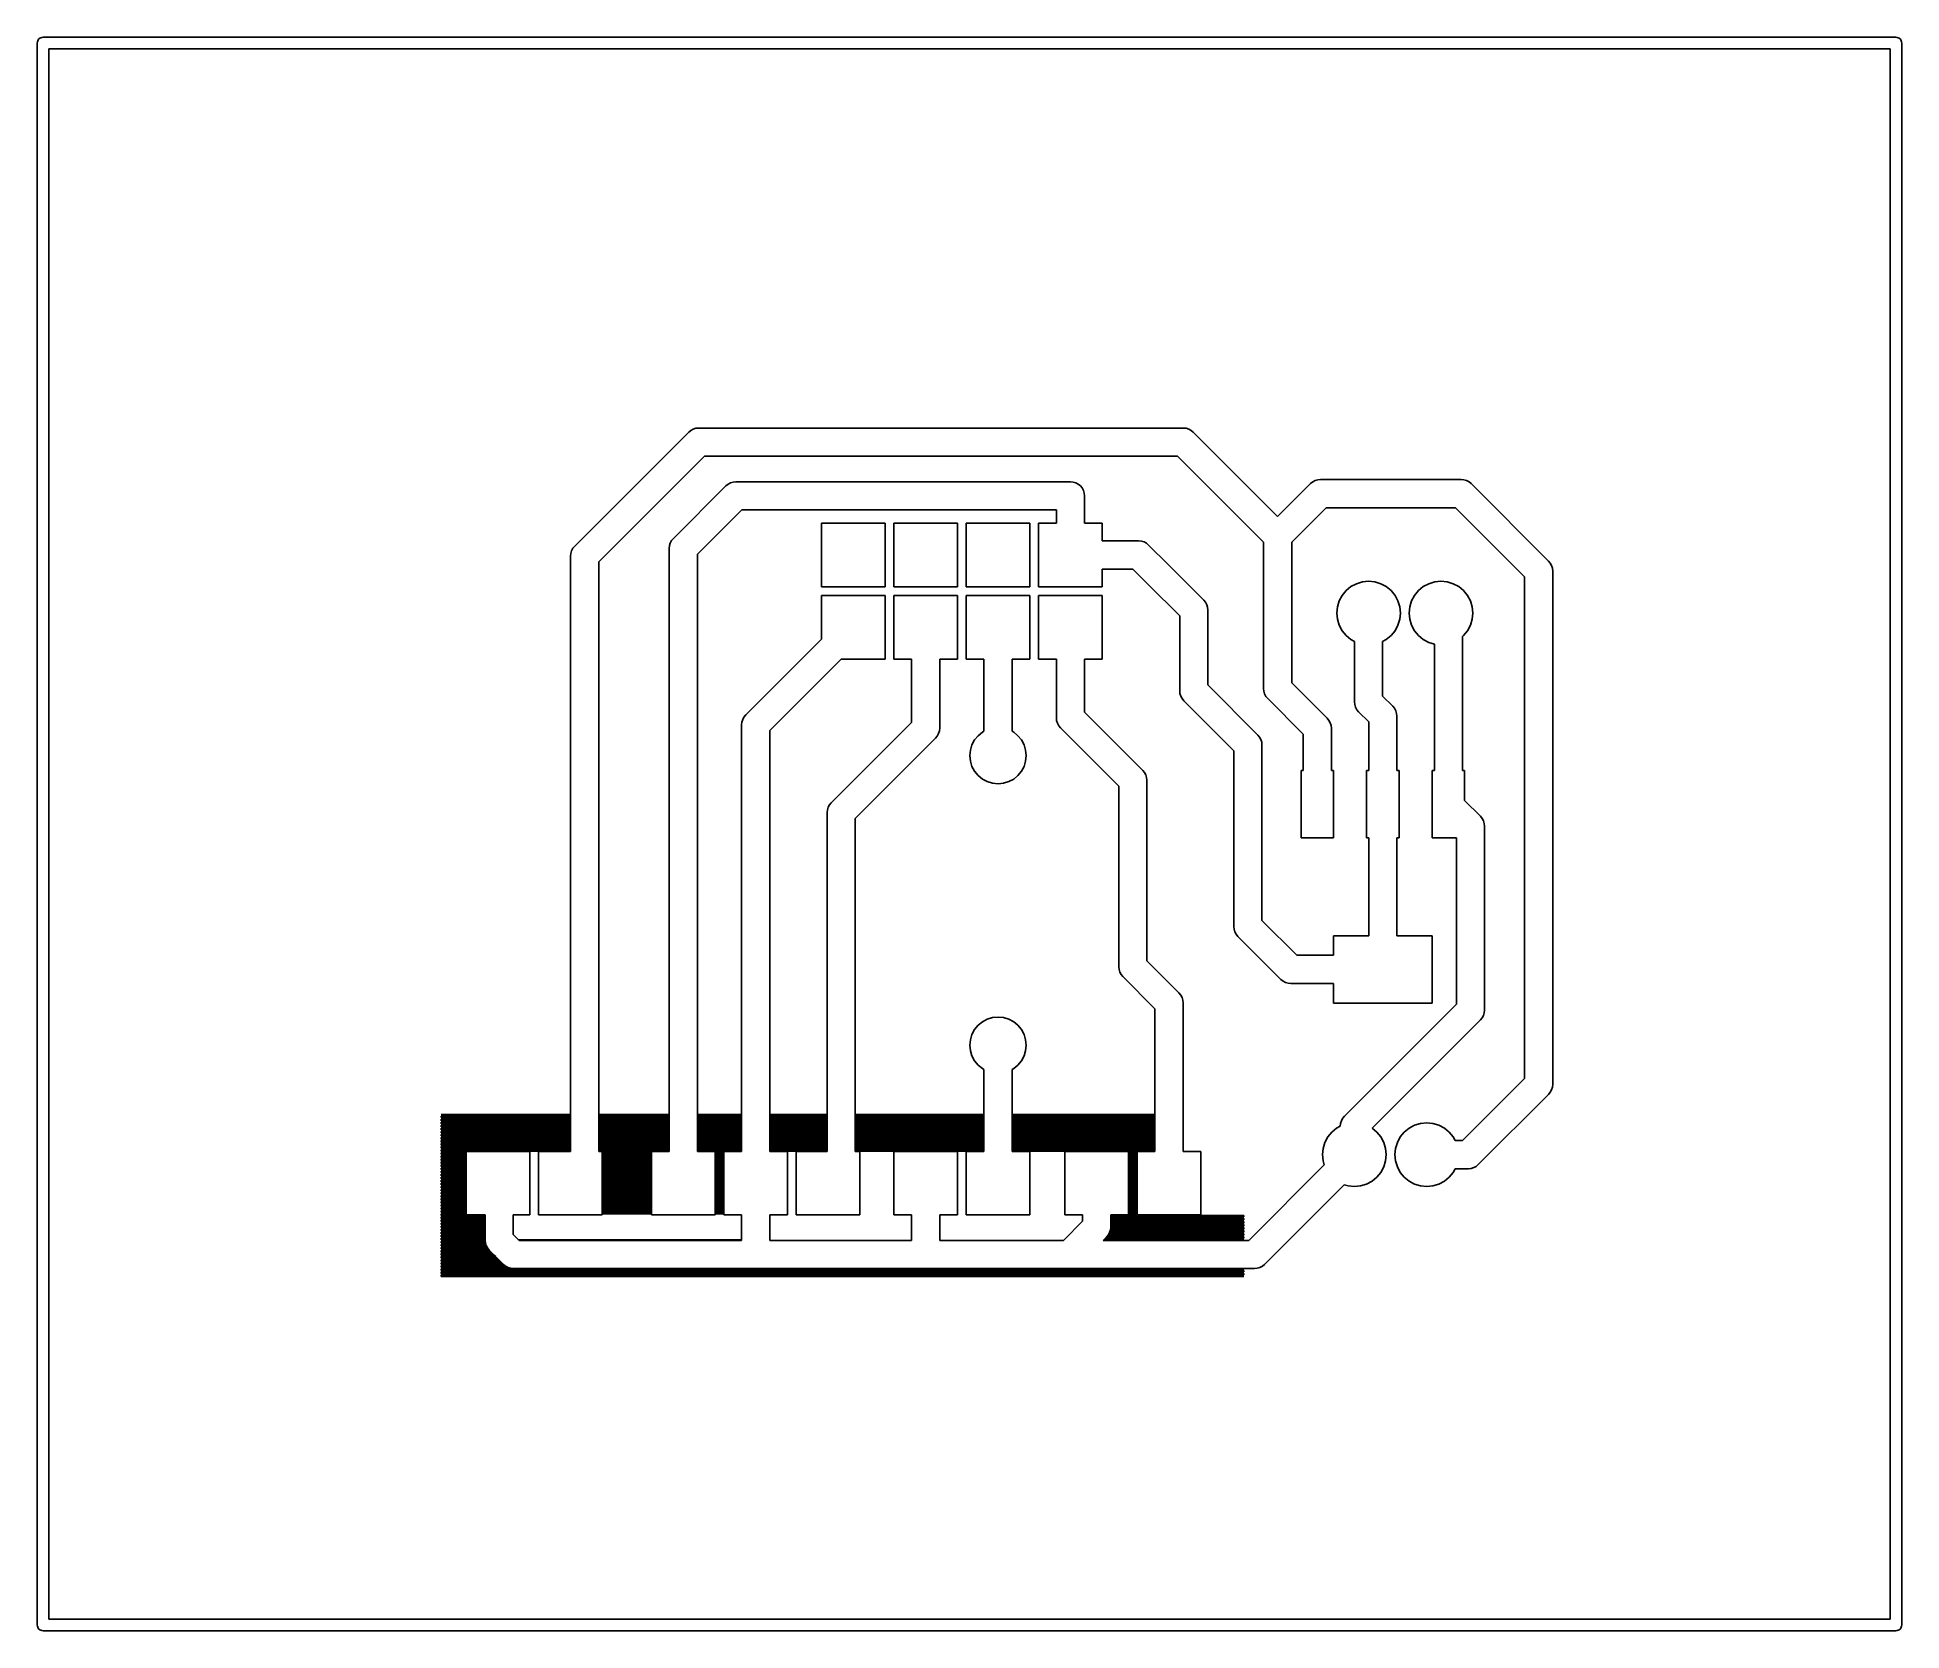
# Model space of a CAD drawing. Extents: x -61.2 to 4.2, y -8.7 to 47.2.
import ezdxf

# ---------------------------------------------------------------- set-up
doc = ezdxf.new("R2010")
doc.units = 0
doc.header["$LTSCALE"] = 0.000394
doc.layers.add('PLAN_1', color=7, linetype='CONTINUOUS')

msp = doc.modelspace()

# ---------------------------------------------------------------- linework, layer by layer
at = {"layer": 'PLAN_1', "color": 4}
for p, q in [((-61.167622, 47.112, 0.2), (-61.186253, 47.077148, 0.2)), ((-61.142551, 47.142548, 0.2), (-61.167622, 47.112, 0.2)), ((-61.112003, 47.167622, 0.2), (-61.142551, 47.142548, 0.2)), ((-61.077152, 47.186249, 0.2), (-61.112003, 47.167622, 0.2)), ((-61.039333, 47.19772, 0.2), (-61.077152, 47.186249, 0.2)), ((-61.000004, 47.201595, 0.2), (-61.039333, 47.19772, 0.2)), ((3.999989, 47.201595, 0.2), (-61.000004, 47.201595, 0.2)), ((4.039318, 47.19772, 0.2), (3.999989, 47.201595, 0.2)), ((4.077137, 47.186249, 0.2), (4.039318, 47.19772, 0.2)), ((4.111988, 47.167622, 0.2), (4.077137, 47.186249, 0.2)), ((4.142536, 47.142548, 0.2), (4.111988, 47.167622, 0.2)), ((4.167606, 47.112, 0.2), (4.142536, 47.142548, 0.2)), ((4.186237, 47.077148, 0.2), (4.167606, 47.112, 0.2)), ((-61.197727, 47.03933, 0.2), (-61.201595, 47, 0.2)), ((-61.201595, 47, 0.2), (-61.201595, -8.5, 0.2)), ((-61.186253, 47.077148, 0.2), (-61.197727, 47.03933, 0.2)), ((3.798397, 46.798405, 0.2), (-60.798412, 46.798405, 0.2)), ((-60.798412, 46.798405, 0.2), (-60.798412, -8.298405, 0.2)), ((3.798397, -8.298405, 0.2), (3.798397, 46.798405, 0.2)), ((4.197712, 47.03933, 0.2), (4.186237, 47.077148, 0.2)), ((4.20158, 47, 0.2), (4.197712, 47.03933, 0.2)), ((4.20158, -8.5, 0.2), (4.20158, 47, 0.2)), ((-38.274284, 33.410496, 0.2), (-38.349098, 33.349098, 0.2)), ((-38.188931, 33.45612, 0.2), (-38.274284, 33.410496, 0.2)), ((-38.096317, 33.484215, 0.2), (-38.188931, 33.45612, 0.2)), ((-38, 33.493698, 0.2), (-38.096317, 33.484215, 0.2)), ((-37, 33.493698, 0.2), (-38, 33.493698, 0.2)), ((-21, 33.493698, 0.2), (-37, 33.493698, 0.2)), ((-20.903683, 33.484215, 0.2), (-21, 33.493698, 0.2)), ((-20.811069, 33.45612, 0.2), (-20.903683, 33.484215, 0.2)), ((-20.725716, 33.410496, 0.2), (-20.811069, 33.45612, 0.2)), ((-20.650902, 33.349098, 0.2), (-20.725716, 33.410496, 0.2)), ((-38.349098, 33.349098, 0.2), (-42.349098, 29.349098, 0.2)), ((-17.689892, 30.388088, 0.2), (-20.650902, 33.349098, 0.2)), ((-41.506302, 28.795502, 0.2), (-37.795502, 32.506302, 0.2)), ((-37.795502, 32.506302, 0.2), (-37, 32.506302, 0.2)), ((-37, 32.506302, 0.2), (-21.204498, 32.506302, 0.2)), ((-21.204498, 32.506302, 0.2), (-18.349098, 29.650902, 0.2)), ((-37.044098, 31.4641, 0.2), (-38.889099, 29.619099, 0.2)), ((-36.969284, 31.525497, 0.2), (-37.044098, 31.4641, 0.2)), ((-36.88393, 31.571121, 0.2), (-36.969284, 31.525497, 0.2)), ((-36.791317, 31.599216, 0.2), (-36.88393, 31.571121, 0.2)), ((-36.695, 31.6087, 0.2), (-36.791317, 31.599216, 0.2)), ((-25.380001, 31.6087, 0.2), (-36.695, 31.6087, 0.2)), ((-24.960003, 31.6087, 0.2), (-25.380001, 31.6087, 0.2)), ((-24.863689, 31.599216, 0.2), (-24.960003, 31.6087, 0.2)), ((-24.771072, 31.571121, 0.2), (-24.863689, 31.599216, 0.2)), ((-24.685719, 31.525497, 0.2), (-24.771072, 31.571121, 0.2)), ((-24.610905, 31.4641, 0.2), (-24.685719, 31.525497, 0.2)), ((-24.549507, 31.389286, 0.2), (-24.610905, 31.4641, 0.2)), ((-16.536556, 31.54142, 0.2), (-17.689892, 30.388088, 0.2)), ((-16.461742, 31.602818, 0.2), (-16.536556, 31.54142, 0.2)), ((-16.376389, 31.648441, 0.2), (-16.461742, 31.602818, 0.2)), ((-16.283772, 31.676537, 0.2), (-16.376389, 31.648441, 0.2)), ((-16.187458, 31.68602, 0.2), (-16.283772, 31.676537, 0.2)), ((-11.251873, 31.68602, 0.2), (-16.187458, 31.68602, 0.2)), ((-11.155556, 31.676537, 0.2), (-11.251873, 31.68602, 0.2)), ((-11.062943, 31.648441, 0.2), (-11.155556, 31.676537, 0.2)), ((-10.977589, 31.602818, 0.2), (-11.062943, 31.648441, 0.2)), ((-10.902775, 31.54142, 0.2), (-10.977589, 31.602818, 0.2)), ((-8.186733, 28.825378, 0.2), (-10.902775, 31.54142, 0.2)), ((-24.503883, 31.303932, 0.2), (-24.549507, 31.389286, 0.2)), ((-24.475788, 31.211319, 0.2), (-24.503883, 31.303932, 0.2)), ((-24.466305, 31.115002, 0.2), (-24.475788, 31.211319, 0.2)), ((-24.466305, 30.156002, 0.2), (-24.466305, 31.115002, 0.2)), ((-38.046303, 29.065502, 0.2), (-36.490501, 30.621304, 0.2)), ((-36.490501, 30.621304, 0.2), (-25.453701, 30.621304, 0.2)), ((-31.464001, 30.156002, 0.2), (-33.696003, 30.156002, 0.2)), ((-33.696003, 30.156002, 0.2), (-33.696003, 27.924, 0.2)), ((-31.464001, 27.924, 0.2), (-31.464001, 30.156002, 0.2)), ((-28.924, 30.156002, 0.2), (-31.156002, 30.156002, 0.2)), ((-31.156002, 30.156002, 0.2), (-31.156002, 27.924, 0.2)), ((-28.924, 27.924, 0.2), (-28.924, 30.156002, 0.2)), ((-26.383999, 30.156002, 0.2), (-28.616001, 30.156002, 0.2)), ((-28.616001, 30.156002, 0.2), (-28.616001, 27.924, 0.2)), ((-26.383999, 27.924, 0.2), (-26.383999, 30.156002, 0.2)), ((-25.453701, 30.156002, 0.2), (-26.076, 30.156002, 0.2)), ((-26.076, 30.156002, 0.2), (-26.076, 27.924, 0.2)), ((-25.453701, 30.621304, 0.2), (-25.453701, 30.156002, 0.2)), ((-23.844006, 30.156002, 0.2), (-24.466305, 30.156002, 0.2)), ((-23.844006, 29.533699, 0.2), (-23.844006, 30.156002, 0.2)), ((-17.196194, 29.485394, 0.2), (-15.98296, 30.698624, 0.2)), ((-15.98296, 30.698624, 0.2), (-11.456371, 30.698624, 0.2)), ((-11.456371, 30.698624, 0.2), (-9.02953, 28.271786, 0.2)), ((-38.99612, 29.458931, 0.2), (-39.024216, 29.366318, 0.2)), ((-38.950497, 29.544285, 0.2), (-38.99612, 29.458931, 0.2)), ((-38.889099, 29.619099, 0.2), (-38.950497, 29.544285, 0.2)), ((-22.566669, 29.533699, 0.2), (-23.844006, 29.533699, 0.2)), ((-22.470356, 29.524216, 0.2), (-22.566669, 29.533699, 0.2)), ((-22.377739, 29.49612, 0.2), (-22.470356, 29.524216, 0.2)), ((-22.292385, 29.450497, 0.2), (-22.377739, 29.49612, 0.2)), ((-22.217571, 29.389099, 0.2), (-22.292385, 29.450497, 0.2)), ((-18.349098, 29.650902, 0.2), (-18.18359, 29.485394, 0.2)), ((-18.18359, 29.485394, 0.2), (-18.18359, 24.351921, 0.2)), ((-17.196194, 24.556419, 0.2), (-17.196194, 29.485394, 0.2)), ((-42.484215, 29.096317, 0.2), (-42.493698, 29, 0.2)), ((-42.493698, 29, 0.2), (-42.493698, 8.116, 0.2)), ((-42.45612, 29.188931, 0.2), (-42.484215, 29.096317, 0.2)), ((-42.410496, 29.274284, 0.2), (-42.45612, 29.188931, 0.2)), ((-42.349098, 29.349098, 0.2), (-42.410496, 29.274284, 0.2)), ((-41.506302, 8.116, 0.2), (-41.506302, 28.795502, 0.2)), ((-39.024216, 29.366318, 0.2), (-39.033699, 29.27, 0.2)), ((-39.033699, 29.27, 0.2), (-39.033699, 8.116, 0.2)), ((-38.046303, 8.116, 0.2), (-38.046303, 29.065502, 0.2)), ((-21.517574, 28.689098, 0.2), (-22.217571, 29.389099, 0.2)), ((-8.125336, 28.750565, 0.2), (-8.186733, 28.825378, 0.2)), ((-23.844006, 27.924, 0.2), (-23.844006, 28.546303, 0.2)), ((-23.844006, 28.546303, 0.2), (-22.771168, 28.546303, 0.2)), ((-22.771168, 28.546303, 0.2), (-22.215771, 27.990902, 0.2)), ((-20.284245, 27.455769, 0.2), (-21.517574, 28.689098, 0.2)), ((-9.02953, 28.271786, 0.2), (-9.02953, 23.345982, 0.2)), ((-8.079712, 28.665211, 0.2), (-8.125336, 28.750565, 0.2)), ((-8.051617, 28.572598, 0.2), (-8.079712, 28.665211, 0.2)), ((-8.042133, 28.47628, 0.2), (-8.051617, 28.572598, 0.2)), ((-8.042133, 23.345982, 0.2), (-8.042133, 28.47628, 0.2)), ((-33.696003, 27.924, 0.2), (-31.464001, 27.924, 0.2)), ((-31.464001, 27.616001, 0.2), (-33.696003, 27.616001, 0.2)), ((-33.696003, 27.616001, 0.2), (-33.696003, 26.082195, 0.2)), ((-31.464001, 25.383999, 0.2), (-31.464001, 27.616001, 0.2)), ((-31.156002, 27.924, 0.2), (-28.924, 27.924, 0.2)), ((-28.924, 27.616001, 0.2), (-31.156002, 27.616001, 0.2)), ((-31.156002, 27.616001, 0.2), (-31.156002, 25.383999, 0.2)), ((-28.924, 25.383999, 0.2), (-28.924, 27.616001, 0.2)), ((-28.616001, 27.924, 0.2), (-26.383999, 27.924, 0.2)), ((-26.383999, 27.616001, 0.2), (-28.616001, 27.616001, 0.2)), ((-28.616001, 27.616001, 0.2), (-28.616001, 25.383999, 0.2)), ((-26.383999, 25.383999, 0.2), (-26.383999, 27.616001, 0.2)), ((-26.076, 27.924, 0.2), (-23.844006, 27.924, 0.2)), ((-23.844006, 27.616001, 0.2), (-26.076, 27.616001, 0.2)), ((-26.076, 27.616001, 0.2), (-26.076, 25.383999, 0.2)), ((-23.844006, 25.383999, 0.2), (-23.844006, 27.616001, 0.2)), ((-22.215771, 27.990902, 0.2), (-21.127041, 26.902172, 0.2)), ((-15.427921, 27.620018, 0.2), (-15.531048, 27.427074, 0.2)), ((-15.289131, 27.789131, 0.2), (-15.427921, 27.620018, 0.2)), ((-15.120014, 27.927921, 0.2), (-15.289131, 27.789131, 0.2)), ((-14.927074, 28.031048, 0.2), (-15.120014, 27.927921, 0.2)), ((-14.71772, 28.094555, 0.2), (-14.927074, 28.031048, 0.2)), ((-14.5, 28.116001, 0.2), (-14.71772, 28.094555, 0.2)), ((-14.28228, 28.094555, 0.2), (-14.5, 28.116001, 0.2)), ((-14.072926, 28.031048, 0.2), (-14.28228, 28.094555, 0.2)), ((-13.879986, 27.927921, 0.2), (-14.072926, 28.031048, 0.2)), ((-13.710869, 27.789131, 0.2), (-13.879986, 27.927921, 0.2)), ((-13.572079, 27.620018, 0.2), (-13.710869, 27.789131, 0.2)), ((-13.468952, 27.427074, 0.2), (-13.572079, 27.620018, 0.2)), ((-12.88792, 27.620018, 0.2), (-12.991055, 27.427074, 0.2)), ((-12.749134, 27.789131, 0.2), (-12.88792, 27.620018, 0.2)), ((-12.580021, 27.927921, 0.2), (-12.749134, 27.789131, 0.2)), ((-12.387077, 28.031048, 0.2), (-12.580021, 27.927921, 0.2)), ((-12.177723, 28.094555, 0.2), (-12.387077, 28.031048, 0.2)), ((-11.960003, 28.116001, 0.2), (-12.177723, 28.094555, 0.2)), ((-11.742283, 28.094555, 0.2), (-11.960003, 28.116001, 0.2)), ((-11.532928, 28.031048, 0.2), (-11.742283, 28.094555, 0.2)), ((-11.339985, 27.927921, 0.2), (-11.532928, 28.031048, 0.2)), ((-11.170872, 27.789131, 0.2), (-11.339985, 27.927921, 0.2)), ((-11.032082, 27.620018, 0.2), (-11.170872, 27.789131, 0.2)), ((-10.928951, 27.427074, 0.2), (-11.032082, 27.620018, 0.2)), ((-21.127041, 26.902172, 0.2), (-21.127041, 24.273331, 0.2)), ((-20.222847, 27.380955, 0.2), (-20.284245, 27.455769, 0.2)), ((-20.177223, 27.295601, 0.2), (-20.222847, 27.380955, 0.2)), ((-20.149128, 27.202988, 0.2), (-20.177223, 27.295601, 0.2)), ((-20.139645, 27.10667, 0.2), (-20.149128, 27.202988, 0.2)), ((-20.139645, 24.477829, 0.2), (-20.139645, 27.10667, 0.2)), ((-15.594555, 27.21772, 0.2), (-15.616001, 27, 0.2)), ((-15.616001, 27, 0.2), (-15.594555, 26.78228, 0.2)), ((-15.531048, 27.427074, 0.2), (-15.594555, 27.21772, 0.2)), ((-13.405445, 27.21772, 0.2), (-13.468952, 27.427074, 0.2)), ((-13.383999, 27, 0.2), (-13.405445, 27.21772, 0.2)), ((-13.405445, 26.78228, 0.2), (-13.383999, 27, 0.2)), ((-13.054562, 27.21772, 0.2), (-13.076, 27, 0.2)), ((-13.076, 27, 0.2), (-13.054562, 26.78228, 0.2)), ((-12.991055, 27.427074, 0.2), (-13.054562, 27.21772, 0.2)), ((-10.865444, 27.21772, 0.2), (-10.928951, 27.427074, 0.2)), ((-10.844002, 27, 0.2), (-10.865444, 27.21772, 0.2)), ((-10.865444, 26.78228, 0.2), (-10.844002, 27, 0.2)), ((-15.594555, 26.78228, 0.2), (-15.531048, 26.572926, 0.2)), ((-15.531048, 26.572926, 0.2), (-15.427921, 26.379982, 0.2)), ((-15.427921, 26.379982, 0.2), (-15.289131, 26.210869, 0.2)), ((-15.289131, 26.210869, 0.2), (-15.120014, 26.072079, 0.2)), ((-13.879986, 26.072079, 0.2), (-13.710869, 26.210869, 0.2)), ((-13.710869, 26.210869, 0.2), (-13.572079, 26.379982, 0.2)), ((-13.572079, 26.379982, 0.2), (-13.468952, 26.572926, 0.2)), ((-13.468952, 26.572926, 0.2), (-13.405445, 26.78228, 0.2)), ((-13.054562, 26.78228, 0.2), (-12.991055, 26.572926, 0.2)), ((-12.991055, 26.572926, 0.2), (-12.88792, 26.379982, 0.2)), ((-12.88792, 26.379982, 0.2), (-12.749134, 26.210869, 0.2)), ((-12.749134, 26.210869, 0.2), (-12.580021, 26.072079, 0.2)), ((-11.206303, 26.181793, 0.2), (-11.170872, 26.210869, 0.2)), ((-11.206303, 21.479496, 0.2), (-11.206303, 26.181793, 0.2)), ((-11.170872, 26.210869, 0.2), (-11.032082, 26.379982, 0.2)), ((-11.032082, 26.379982, 0.2), (-10.928951, 26.572926, 0.2)), ((-10.928951, 26.572926, 0.2), (-10.865444, 26.78228, 0.2)), ((-33.696003, 26.082195, 0.2), (-36.349098, 23.4291, 0.2)), ((-15.120014, 26.072079, 0.2), (-14.993702, 26.004562, 0.2)), ((-14.993702, 26.004562, 0.2), (-14.993702, 23.885002, 0.2)), ((-14.006298, 26.004562, 0.2), (-13.879986, 26.072079, 0.2)), ((-14.006298, 24.0895, 0.2), (-14.006298, 26.004562, 0.2)), ((-12.580021, 26.072079, 0.2), (-12.387077, 25.968952, 0.2)), ((-12.387077, 25.968952, 0.2), (-12.193699, 25.910294, 0.2)), ((-12.193699, 25.910294, 0.2), (-12.193699, 21.479496, 0.2)), ((-35.506302, 22.8755, 0.2), (-32.997807, 25.383999, 0.2)), ((-32.997807, 25.383999, 0.2), (-31.464001, 25.383999, 0.2)), ((-31.156002, 25.383999, 0.2), (-30.533699, 25.383999, 0.2)), ((-30.533699, 25.383999, 0.2), (-30.533699, 23.164497, 0.2)), ((-29.546303, 22.959999, 0.2), (-29.546303, 25.383999, 0.2)), ((-29.546303, 25.383999, 0.2), (-28.924, 25.383999, 0.2)), ((-28.616001, 25.383999, 0.2), (-27.993698, 25.383999, 0.2)), ((-27.993698, 25.383999, 0.2), (-27.993698, 22.852123, 0.2)), ((-27.006298, 22.852119, 0.2), (-27.006298, 25.383999, 0.2)), ((-27.006298, 25.383999, 0.2), (-26.383999, 25.383999, 0.2)), ((-26.076, 25.383999, 0.2), (-25.453701, 25.383999, 0.2)), ((-25.453701, 25.383999, 0.2), (-25.453701, 23.323029, 0.2)), ((-24.466305, 23.527531, 0.2), (-24.466305, 25.383999, 0.2)), ((-24.466305, 25.383999, 0.2), (-23.844006, 25.383999, 0.2)), ((-21.127041, 24.273331, 0.2), (-21.117558, 24.177013, 0.2)), ((-18.384243, 22.722427, 0.2), (-20.139645, 24.477829, 0.2)), ((-18.18359, 24.351921, 0.2), (-18.174107, 24.255604, 0.2)), ((-18.174107, 24.255604, 0.2), (-18.146011, 24.162991, 0.2)), ((-15.950901, 23.311127, 0.2), (-17.196194, 24.556419, 0.2)), ((-21.117558, 24.177013, 0.2), (-21.089462, 24.0844, 0.2)), ((-21.089462, 24.0844, 0.2), (-21.043839, 23.999046, 0.2)), ((-21.043839, 23.999046, 0.2), (-20.982441, 23.924232, 0.2)), ((-20.982441, 23.924232, 0.2), (-19.227039, 22.168835, 0.2)), ((-18.146011, 24.162991, 0.2), (-18.100388, 24.077637, 0.2)), ((-18.100388, 24.077637, 0.2), (-18.03899, 24.002823, 0.2)), ((-18.03899, 24.002823, 0.2), (-16.793697, 22.757534, 0.2)), ((-14.993702, 23.885002, 0.2), (-14.984211, 23.788685, 0.2)), ((-14.984211, 23.788685, 0.2), (-14.95612, 23.696072, 0.2)), ((-14.95612, 23.696072, 0.2), (-14.910496, 23.610718, 0.2)), ((-14.910496, 23.610718, 0.2), (-14.849102, 23.535904, 0.2)), ((-13.650898, 23.734097, 0.2), (-14.006298, 24.0895, 0.2)), ((-13.589504, 23.659283, 0.2), (-13.650898, 23.734097, 0.2)), ((-13.54388, 23.573929, 0.2), (-13.589504, 23.659283, 0.2)), ((-13.515785, 23.481316, 0.2), (-13.54388, 23.573929, 0.2)), ((-36.484215, 23.176315, 0.2), (-36.493698, 23.079998, 0.2)), ((-36.493698, 23.079998, 0.2), (-36.493698, 8.116, 0.2)), ((-36.45612, 23.268929, 0.2), (-36.484215, 23.176315, 0.2)), ((-36.410496, 23.354282, 0.2), (-36.45612, 23.268929, 0.2)), ((-36.349098, 23.4291, 0.2), (-36.410496, 23.354282, 0.2)), ((-30.533699, 23.164497, 0.2), (-33.349098, 20.349098, 0.2)), ((-29.555786, 22.863686, 0.2), (-29.546303, 22.959999, 0.2)), ((-25.453701, 23.323029, 0.2), (-25.444218, 23.226715, 0.2)), ((-25.444218, 23.226715, 0.2), (-25.416122, 23.134098, 0.2)), ((-25.416122, 23.134098, 0.2), (-25.370499, 23.048744, 0.2)), ((-25.370499, 23.048744, 0.2), (-25.309101, 22.97393, 0.2)), ((-25.309101, 22.97393, 0.2), (-23.722549, 21.387379, 0.2)), ((-23.024353, 22.085579, 0.2), (-24.466305, 23.527531, 0.2)), ((-15.889503, 23.236313, 0.2), (-15.950901, 23.311127, 0.2)), ((-15.84388, 23.150959, 0.2), (-15.889503, 23.236313, 0.2)), ((-15.815784, 23.058346, 0.2), (-15.84388, 23.150959, 0.2)), ((-15.806301, 22.962029, 0.2), (-15.815784, 23.058346, 0.2)), ((-15.806301, 21.479496, 0.2), (-15.806301, 22.962029, 0.2)), ((-14.849102, 23.535904, 0.2), (-14.493702, 23.1805, 0.2)), ((-14.493702, 23.1805, 0.2), (-14.493702, 21.479496, 0.2)), ((-13.506298, 23.384998, 0.2), (-13.515785, 23.481316, 0.2)), ((-13.506298, 21.479496, 0.2), (-13.506298, 23.384998, 0.2)), ((-9.02953, 23.345982, 0.2), (-9.02953, 10.668666, 0.2)), ((-8.042133, 10.46417, 0.2), (-8.042133, 23.345982, 0.2)), ((-35.506302, 8.116, 0.2), (-35.506302, 22.8755, 0.2)), ((-32.506302, 19.795502, 0.2), (-29.690903, 22.610901, 0.2)), ((-29.690903, 22.610901, 0.2), (-29.629505, 22.685715, 0.2)), ((-29.629505, 22.685715, 0.2), (-29.583881, 22.771069, 0.2)), ((-29.583881, 22.771069, 0.2), (-29.555786, 22.863686, 0.2)), ((-28.413712, 22.378471, 0.2), (-28.469994, 22.192944, 0.2)), ((-28.322319, 22.549454, 0.2), (-28.413712, 22.378471, 0.2)), ((-28.199326, 22.699326, 0.2), (-28.322319, 22.549454, 0.2)), ((-28.049458, 22.822319, 0.2), (-28.199326, 22.699326, 0.2)), ((-27.993698, 22.852123, 0.2), (-28.049458, 22.822319, 0.2)), ((-26.950542, 22.822319, 0.2), (-27.006298, 22.852119, 0.2)), ((-26.800674, 22.699326, 0.2), (-26.950542, 22.822319, 0.2)), ((-26.677681, 22.549454, 0.2), (-26.800674, 22.699326, 0.2)), ((-26.586288, 22.378471, 0.2), (-26.677681, 22.549454, 0.2)), ((-26.53001, 22.192944, 0.2), (-26.586288, 22.378471, 0.2)), ((-18.322845, 22.647614, 0.2), (-18.384243, 22.722427, 0.2)), ((-18.277222, 22.56226, 0.2), (-18.322845, 22.647614, 0.2)), ((-18.249126, 22.469646, 0.2), (-18.277222, 22.56226, 0.2)), ((-18.239643, 22.373329, 0.2), (-18.249126, 22.469646, 0.2)), ((-18.239643, 16.211166, 0.2), (-18.239643, 22.373329, 0.2)), ((-16.793697, 22.757534, 0.2), (-16.793697, 21.479496, 0.2)), ((-28.469994, 22.192944, 0.2), (-28.488995, 22, 0.2)), ((-28.488995, 22, 0.2), (-28.469994, 21.807056, 0.2)), ((-28.469994, 21.807056, 0.2), (-28.413712, 21.621529, 0.2)), ((-28.413712, 21.621529, 0.2), (-28.322319, 21.450542, 0.2)), ((-26.677681, 21.450542, 0.2), (-26.586288, 21.621529, 0.2)), ((-26.586288, 21.621529, 0.2), (-26.53001, 21.807056, 0.2)), ((-26.511005, 22, 0.2), (-26.53001, 22.192944, 0.2)), ((-26.53001, 21.807056, 0.2), (-26.511005, 22, 0.2)), ((-22.42078, 21.48201, 0.2), (-23.024353, 22.085579, 0.2)), ((-19.227039, 22.168835, 0.2), (-19.227039, 16.006668, 0.2)), ((-28.322319, 21.450542, 0.2), (-28.199326, 21.300674, 0.2)), ((-28.199326, 21.300674, 0.2), (-28.049458, 21.177681, 0.2)), ((-28.049458, 21.177681, 0.2), (-27.878471, 21.086288, 0.2)), ((-27.878471, 21.086288, 0.2), (-27.692944, 21.030006, 0.2)), ((-27.692944, 21.030006, 0.2), (-27.5, 21.011005, 0.2)), ((-27.5, 21.011005, 0.2), (-27.307056, 21.030006, 0.2)), ((-27.307056, 21.030006, 0.2), (-27.121529, 21.086288, 0.2)), ((-27.121529, 21.086288, 0.2), (-26.950542, 21.177681, 0.2)), ((-26.950542, 21.177681, 0.2), (-26.800674, 21.300674, 0.2)), ((-26.800674, 21.300674, 0.2), (-26.677681, 21.450542, 0.2)), ((-23.722549, 21.387379, 0.2), (-23.263577, 20.928413, 0.2)), ((-22.359383, 21.407196, 0.2), (-22.42078, 21.48201, 0.2)), ((-22.313759, 21.321842, 0.2), (-22.359383, 21.407196, 0.2)), ((-22.285664, 21.229225, 0.2), (-22.313759, 21.321842, 0.2)), ((-22.27618, 21.132912, 0.2), (-22.285664, 21.229225, 0.2)), ((-22.27618, 14.798806, 0.2), (-22.27618, 21.132912, 0.2)), ((-16.793697, 21.479496, 0.2), (-16.8699, 21.479496, 0.2)), ((-16.8699, 21.479496, 0.2), (-16.8699, 19.120506, 0.2)), ((-15.730099, 21.479496, 0.2), (-15.806301, 21.479496, 0.2)), ((-15.730099, 19.120506, 0.2), (-15.730099, 21.479496, 0.2)), ((-14.493702, 21.479496, 0.2), (-14.569901, 21.479496, 0.2)), ((-14.569901, 21.479496, 0.2), (-14.569901, 19.120506, 0.2)), ((-13.430099, 21.479496, 0.2), (-13.506298, 21.479496, 0.2)), ((-13.430099, 19.120506, 0.2), (-13.430099, 21.479496, 0.2)), ((-12.193699, 21.479496, 0.2), (-12.269901, 21.479496, 0.2)), ((-12.269901, 21.479496, 0.2), (-12.269901, 19.120506, 0.2)), ((-11.1301, 21.479496, 0.2), (-11.206303, 21.479496, 0.2)), ((-11.1301, 20.428295, 0.2), (-11.1301, 21.479496, 0.2)), ((-33.349098, 20.349098, 0.2), (-33.410496, 20.274284, 0.2)), ((-23.263577, 20.928413, 0.2), (-23.263577, 14.59431, 0.2)), ((-10.576172, 19.874367, 0.2), (-11.1301, 20.428295, 0.2)), ((-33.484215, 20.096313, 0.2), (-33.493698, 20, 0.2)), ((-33.493698, 20, 0.2), (-33.493698, 8.116, 0.2)), ((-33.45612, 20.188931, 0.2), (-33.484215, 20.096313, 0.2)), ((-33.410496, 20.274284, 0.2), (-33.45612, 20.188931, 0.2)), ((-32.506302, 8.116, 0.2), (-32.506302, 19.795502, 0.2)), ((-10.514774, 19.799553, 0.2), (-10.576172, 19.874367, 0.2)), ((-10.469151, 19.714199, 0.2), (-10.514774, 19.799553, 0.2)), ((-10.441055, 19.621586, 0.2), (-10.469151, 19.714199, 0.2)), ((-10.431568, 19.525269, 0.2), (-10.441055, 19.621586, 0.2)), ((-16.8699, 19.120506, 0.2), (-15.730099, 19.120506, 0.2)), ((-14.569901, 19.120506, 0.2), (-14.493702, 19.120506, 0.2)), ((-14.493702, 19.120506, 0.2), (-14.493702, 15.679494, 0.2)), ((-13.506298, 15.679494, 0.2), (-13.506298, 19.120506, 0.2)), ((-13.506298, 19.120506, 0.2), (-13.430099, 19.120506, 0.2)), ((-12.269901, 19.120506, 0.2), (-11.418972, 19.120506, 0.2)), ((-11.418972, 19.120506, 0.2), (-11.418972, 13.279225, 0.2)), ((-10.431568, 13.074729, 0.2), (-10.431568, 19.525269, 0.2)), ((-19.227039, 16.006668, 0.2), (-19.217556, 15.910354, 0.2)), ((-19.217556, 15.910354, 0.2), (-19.189461, 15.817739, 0.2)), ((-19.189461, 15.817739, 0.2), (-19.143837, 15.732385, 0.2)), ((-19.143837, 15.732385, 0.2), (-19.082439, 15.657571, 0.2)), ((-17.022175, 14.993699, 0.2), (-18.239643, 16.211166, 0.2)), ((-19.082439, 15.657571, 0.2), (-17.575771, 14.150901, 0.2)), ((-14.493702, 15.679494, 0.2), (-15.725597, 15.679494, 0.2)), ((-15.725597, 15.679494, 0.2), (-15.725597, 14.993699, 0.2)), ((-12.274403, 15.679494, 0.2), (-13.506298, 15.679494, 0.2)), ((-12.274403, 13.320504, 0.2), (-12.274403, 15.679494, 0.2)), ((-23.263577, 14.59431, 0.2), (-23.254093, 14.497994, 0.2)), ((-23.254093, 14.497994, 0.2), (-23.225998, 14.405379, 0.2)), ((-23.225998, 14.405379, 0.2), (-23.180378, 14.320025, 0.2)), ((-21.150902, 13.673528, 0.2), (-22.27618, 14.798806, 0.2)), ((-15.725597, 14.993699, 0.2), (-17.022175, 14.993699, 0.2)), ((-23.180378, 14.320025, 0.2), (-23.118977, 14.245212, 0.2)), ((-23.118977, 14.245212, 0.2), (-21.993702, 13.119933, 0.2)), ((-17.575771, 14.150901, 0.2), (-17.500957, 14.089503, 0.2)), ((-17.500957, 14.089503, 0.2), (-17.415604, 14.04388, 0.2)), ((-17.415604, 14.04388, 0.2), (-17.32299, 14.015786, 0.2)), ((-17.32299, 14.015786, 0.2), (-17.226673, 14.006299, 0.2)), ((-17.226673, 14.006299, 0.2), (-15.725597, 14.006299, 0.2)), ((-15.725597, 14.006299, 0.2), (-15.725597, 13.320504, 0.2)), ((-21.993702, 13.119933, 0.2), (-21.993702, 8.116, 0.2)), ((-21.089504, 13.598714, 0.2), (-21.150902, 13.673528, 0.2)), ((-21.04388, 13.51336, 0.2), (-21.089504, 13.598714, 0.2)), ((-21.015789, 13.420745, 0.2), (-21.04388, 13.51336, 0.2)), ((-21.006298, 13.32443, 0.2), (-21.015789, 13.420745, 0.2)), ((-21.006298, 8.116, 0.2), (-21.006298, 13.32443, 0.2)), ((-15.725597, 13.320504, 0.2), (-12.274403, 13.320504, 0.2)), ((-11.418972, 13.279225, 0.2), (-15.349098, 9.349097, 0.2)), ((-28.199326, 12.539325, 0.2), (-28.322319, 12.389455, 0.2)), ((-28.049458, 12.662318, 0.2), (-28.199326, 12.539325, 0.2)), ((-27.878471, 12.753711, 0.2), (-28.049458, 12.662318, 0.2)), ((-27.692944, 12.809991, 0.2), (-27.878471, 12.753711, 0.2)), ((-27.5, 12.828994, 0.2), (-27.692944, 12.809991, 0.2)), ((-27.307056, 12.809991, 0.2), (-27.5, 12.828994, 0.2)), ((-27.121529, 12.753711, 0.2), (-27.307056, 12.809991, 0.2)), ((-26.950542, 12.662318, 0.2), (-27.121529, 12.753711, 0.2)), ((-26.800674, 12.539325, 0.2), (-26.950542, 12.662318, 0.2)), ((-26.677681, 12.389455, 0.2), (-26.800674, 12.539325, 0.2)), ((-14.376637, 8.925168, 0.2), (-10.576172, 12.725631, 0.2)), ((-10.576172, 12.725631, 0.2), (-10.514774, 12.800445, 0.2)), ((-10.514774, 12.800445, 0.2), (-10.469151, 12.885798, 0.2)), ((-10.469151, 12.885798, 0.2), (-10.441055, 12.978414, 0.2)), ((-10.441055, 12.978414, 0.2), (-10.431568, 13.074729, 0.2)), ((-28.469994, 12.032943, 0.2), (-28.488995, 11.839999, 0.2)), ((-28.488995, 11.839999, 0.2), (-28.469994, 11.647056, 0.2)), ((-28.413712, 12.218471, 0.2), (-28.469994, 12.032943, 0.2)), ((-28.322319, 12.389455, 0.2), (-28.413712, 12.218471, 0.2)), ((-26.586288, 12.218471, 0.2), (-26.677681, 12.389455, 0.2)), ((-26.53001, 12.032943, 0.2), (-26.586288, 12.218471, 0.2)), ((-26.511005, 11.839999, 0.2), (-26.53001, 12.032943, 0.2)), ((-26.53001, 11.647056, 0.2), (-26.511005, 11.839999, 0.2)), ((-28.469994, 11.647056, 0.2), (-28.413712, 11.461528, 0.2)), ((-28.413712, 11.461528, 0.2), (-28.322319, 11.290544, 0.2)), ((-28.322319, 11.290544, 0.2), (-28.199326, 11.140674, 0.2)), ((-28.199326, 11.140674, 0.2), (-28.049458, 11.01768, 0.2)), ((-26.950542, 11.01768, 0.2), (-26.800674, 11.140674, 0.2)), ((-26.800674, 11.140674, 0.2), (-26.677681, 11.290544, 0.2)), ((-26.677681, 11.290544, 0.2), (-26.586288, 11.461528, 0.2)), ((-26.586288, 11.461528, 0.2), (-26.53001, 11.647056, 0.2)), ((-28.049458, 11.01768, 0.2), (-27.993698, 10.987876, 0.2)), ((-27.993698, 10.987876, 0.2), (-27.993698, 8.116, 0.2)), ((-27.006298, 10.987878, 0.2), (-26.950542, 11.01768, 0.2)), ((-27.006298, 8.116, 0.2), (-27.006298, 10.987878, 0.2)), ((-9.02953, 10.668666, 0.2), (-11.204498, 8.493699, 0.2)), ((-10.650902, 7.650901, 0.2), (-8.186733, 10.115071, 0.2)), ((-8.186733, 10.115071, 0.2), (-8.125336, 10.189885, 0.2)), ((-8.125336, 10.189885, 0.2), (-8.079712, 10.275239, 0.2)), ((-8.079712, 10.275239, 0.2), (-8.051617, 10.367854, 0.2)), ((-8.051617, 10.367854, 0.2), (-8.042133, 10.46417, 0.2)), ((-15.45612, 9.18893, 0.2), (-15.484211, 9.096314, 0.2)), ((-15.410496, 9.274283, 0.2), (-15.45612, 9.18893, 0.2)), ((-15.349098, 9.349097, 0.2), (-15.410496, 9.274283, 0.2)), ((-15.927921, 8.620015, 0.2), (-16.031048, 8.427073, 0.2)), ((-15.789131, 8.78913, 0.2), (-15.927921, 8.620015, 0.2)), ((-15.620014, 8.927918, 0.2), (-15.789131, 8.78913, 0.2)), ((-15.493702, 8.995437, 0.2), (-15.620014, 8.927918, 0.2)), ((-15.484211, 9.096314, 0.2), (-15.493702, 8.995437, 0.2)), ((-14.210869, 8.78913, 0.2), (-14.376637, 8.925168, 0.2)), ((-14.072079, 8.620015, 0.2), (-14.210869, 8.78913, 0.2)), ((-13.968952, 8.427073, 0.2), (-14.072079, 8.620015, 0.2)), ((-13.38792, 8.620015, 0.2), (-13.491055, 8.427073, 0.2)), ((-13.249134, 8.78913, 0.2), (-13.38792, 8.620015, 0.2)), ((-13.080021, 8.927918, 0.2), (-13.249134, 8.78913, 0.2)), ((-12.887077, 9.031049, 0.2), (-13.080021, 8.927918, 0.2)), ((-12.677723, 9.094556, 0.2), (-12.887077, 9.031049, 0.2)), ((-12.460003, 9.115998, 0.2), (-12.677723, 9.094556, 0.2)), ((-12.242283, 9.094556, 0.2), (-12.460003, 9.115998, 0.2)), ((-12.032928, 9.031049, 0.2), (-12.242283, 9.094556, 0.2)), ((-11.839985, 8.927918, 0.2), (-12.032928, 9.031049, 0.2)), ((-11.670872, 8.78913, 0.2), (-11.839985, 8.927918, 0.2)), ((-11.532082, 8.620015, 0.2), (-11.670872, 8.78913, 0.2)), ((-11.464565, 8.493699, 0.2), (-11.532082, 8.620015, 0.2)), ((-43.924, 8.116, 0.2), (-46.156002, 8.116, 0.2)), ((-46.156002, 8.116, 0.2), (-46.156002, 5.884, 0.2)), ((-43.924, 5.884, 0.2), (-43.924, 8.116, 0.2)), ((-42.493698, 8.116, 0.2), (-43.616001, 8.116, 0.2)), ((-43.616001, 8.116, 0.2), (-43.616001, 5.884, 0.2)), ((-41.383999, 8.116, 0.2), (-41.506302, 8.116, 0.2)), ((-41.383999, 5.884, 0.2), (-41.383999, 8.116, 0.2)), ((-39.033699, 8.116, 0.2), (-39.656002, 8.116, 0.2)), ((-39.656002, 8.116, 0.2), (-39.656002, 5.884, 0.2)), ((-37.424, 8.116, 0.2), (-38.046303, 8.116, 0.2)), ((-37.424, 5.884, 0.2), (-37.424, 8.116, 0.2)), ((-36.493698, 8.116, 0.2), (-37.116001, 8.116, 0.2)), ((-37.116001, 8.116, 0.2), (-37.116001, 5.884, 0.2)), ((-34.883999, 8.116, 0.2), (-35.506302, 8.116, 0.2)), ((-34.883999, 5.884, 0.2), (-34.883999, 8.116, 0.2)), ((-33.493698, 8.116, 0.2), (-34.576, 8.116, 0.2)), ((-34.576, 8.116, 0.2), (-34.576, 5.884, 0.2)), ((-32.343998, 8.116, 0.2), (-32.506302, 8.116, 0.2)), ((-32.343998, 5.884, 0.2), (-32.343998, 8.116, 0.2)), ((-28.924, 8.116, 0.2), (-31.156002, 8.116, 0.2)), ((-31.156002, 8.116, 0.2), (-31.156002, 5.884, 0.2)), ((-28.924, 5.884, 0.2), (-28.924, 8.116, 0.2)), ((-27.993698, 8.116, 0.2), (-28.616001, 8.116, 0.2)), ((-28.616001, 8.116, 0.2), (-28.616001, 5.884, 0.2)), ((-26.383999, 8.116, 0.2), (-27.006298, 8.116, 0.2)), ((-26.383999, 5.884, 0.2), (-26.383999, 8.116, 0.2)), ((-22.924, 8.116, 0.2), (-25.156002, 8.116, 0.2)), ((-25.156002, 8.116, 0.2), (-25.156002, 5.884, 0.2)), ((-22.924, 5.884, 0.2), (-22.924, 8.116, 0.2)), ((-21.993702, 8.116, 0.2), (-22.616001, 8.116, 0.2)), ((-22.616001, 8.116, 0.2), (-22.616001, 5.884, 0.2)), ((-20.383999, 8.116, 0.2), (-21.006298, 8.116, 0.2)), ((-20.383999, 5.884, 0.2), (-20.383999, 8.116, 0.2)), ((-16.094555, 8.217719, 0.2), (-16.116001, 7.999999, 0.2)), ((-16.116001, 7.999999, 0.2), (-16.094555, 7.782279, 0.2)), ((-16.031048, 8.427073, 0.2), (-16.094555, 8.217719, 0.2)), ((-13.905445, 8.217719, 0.2), (-13.968952, 8.427073, 0.2)), ((-13.883999, 7.999999, 0.2), (-13.905445, 8.217719, 0.2)), ((-13.905445, 7.782279, 0.2), (-13.883999, 7.999999, 0.2)), ((-13.554562, 8.217719, 0.2), (-13.576, 7.999999, 0.2)), ((-13.576, 7.999999, 0.2), (-13.554562, 7.782279, 0.2)), ((-13.491055, 8.427073, 0.2), (-13.554562, 8.217719, 0.2)), ((-11.204498, 8.493699, 0.2), (-11.464565, 8.493699, 0.2)), ((-16.052979, 7.645217, 0.2), (-18.704494, 4.9937, 0.2)), ((-16.094555, 7.782279, 0.2), (-16.052979, 7.645217, 0.2)), ((-14.379986, 7.072079, 0.2), (-14.210869, 7.210868, 0.2)), ((-14.210869, 7.210868, 0.2), (-14.072079, 7.379983, 0.2)), ((-14.072079, 7.379983, 0.2), (-13.968952, 7.572925, 0.2)), ((-13.968952, 7.572925, 0.2), (-13.905445, 7.782279, 0.2)), ((-13.554562, 7.782279, 0.2), (-13.491055, 7.572925, 0.2)), ((-13.491055, 7.572925, 0.2), (-13.38792, 7.379983, 0.2)), ((-13.38792, 7.379983, 0.2), (-13.249134, 7.210868, 0.2)), ((-13.249134, 7.210868, 0.2), (-13.080021, 7.072079, 0.2)), ((-11.839985, 7.072079, 0.2), (-11.670872, 7.210868, 0.2)), ((-11.670872, 7.210868, 0.2), (-11.532082, 7.379983, 0.2)), ((-11.532082, 7.379983, 0.2), (-11.464565, 7.506299, 0.2)), ((-11.464565, 7.506299, 0.2), (-11, 7.506299, 0.2)), ((-11, 7.506299, 0.2), (-10.903683, 7.515786, 0.2)), ((-10.903683, 7.515786, 0.2), (-10.811069, 7.54388, 0.2)), ((-10.811069, 7.54388, 0.2), (-10.725716, 7.589503, 0.2)), ((-10.725716, 7.589503, 0.2), (-10.650902, 7.650901, 0.2)), ((-18.150902, 4.150901, 0.2), (-15.354782, 6.94702, 0.2)), ((-15.354782, 6.94702, 0.2), (-15.21772, 6.905442, 0.2)), ((-15.21772, 6.905442, 0.2), (-15, 6.883999, 0.2)), ((-15, 6.883999, 0.2), (-14.78228, 6.905442, 0.2)), ((-14.78228, 6.905442, 0.2), (-14.572926, 6.968949, 0.2)), ((-14.572926, 6.968949, 0.2), (-14.379986, 7.072079, 0.2)), ((-13.080021, 7.072079, 0.2), (-12.887077, 6.968949, 0.2)), ((-12.887077, 6.968949, 0.2), (-12.677723, 6.905442, 0.2)), ((-12.677723, 6.905442, 0.2), (-12.460003, 6.883999, 0.2)), ((-12.460003, 6.883999, 0.2), (-12.242283, 6.905442, 0.2)), ((-12.242283, 6.905442, 0.2), (-12.032928, 6.968949, 0.2)), ((-12.032928, 6.968949, 0.2), (-11.839985, 7.072079, 0.2)), ((-46.156002, 5.884, 0.2), (-45.493698, 5.884, 0.2)), ((-45.493698, 5.884, 0.2), (-45.493698, 5, 0.2)), ((-44.506302, 5.204497, 0.2), (-44.506302, 5.884, 0.2)), ((-44.506302, 5.884, 0.2), (-43.924, 5.884, 0.2)), ((-43.616001, 5.884, 0.2), (-41.383999, 5.884, 0.2)), ((-39.656002, 5.884, 0.2), (-37.424, 5.884, 0.2)), ((-37.116001, 5.884, 0.2), (-36.493698, 5.884, 0.2)), ((-36.493698, 5.884, 0.2), (-36.493698, 4.9937, 0.2)), ((-35.506302, 4.9937, 0.2), (-35.506302, 5.884, 0.2)), ((-35.506302, 5.884, 0.2), (-34.883999, 5.884, 0.2)), ((-34.576, 5.884, 0.2), (-32.343998, 5.884, 0.2)), ((-31.156002, 5.884, 0.2), (-30.533699, 5.884, 0.2)), ((-30.533699, 5.884, 0.2), (-30.533699, 4.9937, 0.2)), ((-29.546303, 4.9937, 0.2), (-29.546303, 5.884, 0.2)), ((-29.546303, 5.884, 0.2), (-28.924, 5.884, 0.2)), ((-28.616001, 5.884, 0.2), (-26.383999, 5.884, 0.2)), ((-24.533703, 5.664496, 0.2), (-25.204494, 4.9937, 0.2)), ((-25.156002, 5.884, 0.2), (-24.533703, 5.884, 0.2)), ((-24.533703, 5.884, 0.2), (-24.533703, 5.664496, 0.2)), ((-23.629505, 5.185715, 0.2), (-23.583881, 5.27107, 0.2)), ((-23.583881, 5.27107, 0.2), (-23.55579, 5.363684, 0.2)), ((-23.55579, 5.363684, 0.2), (-23.546299, 5.46, 0.2)), ((-23.546299, 5.46, 0.2), (-23.546299, 5.884, 0.2)), ((-23.546299, 5.884, 0.2), (-22.924, 5.884, 0.2)), ((-22.616001, 5.884, 0.2), (-20.383999, 5.884, 0.2)), ((-45.493698, 5, 0.2), (-45.484215, 4.903684, 0.2)), ((-45.484215, 4.903684, 0.2), (-45.45612, 4.811069, 0.2)), ((-45.45612, 4.811069, 0.2), (-45.410496, 4.725715, 0.2)), ((-45.410496, 4.725715, 0.2), (-45.349098, 4.650902, 0.2)), ((-45.349098, 4.650902, 0.2), (-44.849098, 4.150902, 0.2)), ((-44.295506, 4.9937, 0.2), (-44.506302, 5.204497, 0.2)), ((-36.493698, 4.9937, 0.2), (-44.295506, 4.9937, 0.2)), ((-30.533699, 4.9937, 0.2), (-35.506302, 4.9937, 0.2)), ((-25.204494, 4.9937, 0.2), (-29.546303, 4.9937, 0.2)), ((-23.808102, 4.9937, 0.2), (-23.690903, 5.110902, 0.2)), ((-18.704494, 4.9937, 0.2), (-23.808102, 4.9937, 0.2)), ((-23.690903, 5.110902, 0.2), (-23.629505, 5.185715, 0.2)), ((-44.849098, 4.150902, 0.2), (-44.774284, 4.089503, 0.2)), ((-44.774284, 4.089503, 0.2), (-44.688931, 4.04388, 0.2)), ((-44.688931, 4.04388, 0.2), (-44.596317, 4.015786, 0.2)), ((-44.596317, 4.015786, 0.2), (-44.5, 4.0063, 0.2)), ((-44.5, 4.0063, 0.2), (-36, 4.0063, 0.2)), ((-36, 4.0063, 0.2), (-30, 4.0063, 0.2)), ((-30, 4.0063, 0.2), (-25, 4.0063, 0.2)), ((-25, 4.0063, 0.2), (-18.5, 4.0063, 0.2)), ((-18.5, 4.0063, 0.2), (-18.403683, 4.015786, 0.2)), ((-18.403683, 4.015786, 0.2), (-18.311069, 4.04388, 0.2)), ((-18.311069, 4.04388, 0.2), (-18.225716, 4.089503, 0.2)), ((-18.225716, 4.089503, 0.2), (-18.150902, 4.150901, 0.2)), ((-61.201595, -8.5, 0.2), (-61.197727, -8.53933, 0.2)), ((-60.798412, -8.298405, 0.2), (3.798397, -8.298405, 0.2)), ((4.197712, -8.53933, 0.2), (4.20158, -8.5, 0.2)), ((-61.197727, -8.53933, 0.2), (-61.186253, -8.577147, 0.2)), ((-61.186253, -8.577147, 0.2), (-61.167622, -8.612, 0.2)), ((-61.167622, -8.612, 0.2), (-61.142551, -8.64255, 0.2)), ((-61.142551, -8.64255, 0.2), (-61.112003, -8.667621, 0.2)), ((-61.112003, -8.667621, 0.2), (-61.077152, -8.68625, 0.2)), ((-61.077152, -8.68625, 0.2), (-61.039333, -8.697721, 0.2)), ((-61.039333, -8.697721, 0.2), (-61.000004, -8.701595, 0.2)), ((-61.000004, -8.701595, 0.2), (3.999989, -8.701595, 0.2)), ((3.999989, -8.701595, 0.2), (4.039318, -8.697721, 0.2)), ((4.039318, -8.697721, 0.2), (4.077137, -8.68625, 0.2)), ((4.077137, -8.68625, 0.2), (4.111988, -8.667621, 0.2)), ((4.111988, -8.667621, 0.2), (4.142536, -8.64255, 0.2)), ((4.142536, -8.64255, 0.2), (4.167606, -8.612, 0.2)), ((4.167606, -8.612, 0.2), (4.186237, -8.577147, 0.2)), ((4.186237, -8.577147, 0.2), (4.197712, -8.53933, 0.2))]:
    msp.add_line(p, q, dxfattribs=at)
at = {"layer": 'PLAN_1', "color": 7}
for p, q in [((-42.493698, 9.406722, 0.2), (-47.035767, 9.406722, 0.2)), ((-47.035767, 9.299541, 0.2), (-47.035767, 9.353131, 0.2)), ((-47.035767, 9.353131, 0.2), (-42.493698, 9.353131, 0.2)), ((-42.493698, 9.299541, 0.2), (-47.035767, 9.299541, 0.2)), ((-47.035767, 9.192359, 0.2), (-47.035767, 9.24595, 0.2)), ((-47.035767, 9.24595, 0.2), (-42.493698, 9.24595, 0.2)), ((-42.493698, 9.192359, 0.2), (-47.035767, 9.192359, 0.2)), ((-42.493698, 9.353131, 0.2), (-42.493698, 9.406722, 0.2)), ((-42.493698, 9.24595, 0.2), (-42.493698, 9.299541, 0.2)), ((-42.493698, 9.138768, 0.2), (-42.493698, 9.192359, 0.2)), ((-39.033699, 9.406722, 0.2), (-41.506302, 9.406722, 0.2)), ((-41.506302, 9.299541, 0.2), (-41.506302, 9.353131, 0.2)), ((-41.506302, 9.353131, 0.2), (-39.033699, 9.353131, 0.2)), ((-39.033699, 9.299541, 0.2), (-41.506302, 9.299541, 0.2)), ((-41.506302, 9.192359, 0.2), (-41.506302, 9.24595, 0.2)), ((-41.506302, 9.24595, 0.2), (-39.033699, 9.24595, 0.2)), ((-39.033699, 9.192359, 0.2), (-41.506302, 9.192359, 0.2)), ((-39.033699, 9.353131, 0.2), (-39.033699, 9.406722, 0.2)), ((-39.033699, 9.24595, 0.2), (-39.033699, 9.299541, 0.2)), ((-39.033699, 9.138768, 0.2), (-39.033699, 9.192359, 0.2)), ((-36.493698, 9.406722, 0.2), (-38.046303, 9.406722, 0.2)), ((-38.046303, 9.299541, 0.2), (-38.046303, 9.353131, 0.2)), ((-38.046303, 9.353131, 0.2), (-36.493698, 9.353131, 0.2)), ((-36.493698, 9.299541, 0.2), (-38.046303, 9.299541, 0.2)), ((-38.046303, 9.192359, 0.2), (-38.046303, 9.24595, 0.2)), ((-38.046303, 9.24595, 0.2), (-36.493698, 9.24595, 0.2)), ((-36.493698, 9.192359, 0.2), (-38.046303, 9.192359, 0.2)), ((-36.493698, 9.353131, 0.2), (-36.493698, 9.406722, 0.2)), ((-36.493698, 9.24595, 0.2), (-36.493698, 9.299541, 0.2)), ((-36.493698, 9.138768, 0.2), (-36.493698, 9.192359, 0.2)), ((-33.493698, 9.406722, 0.2), (-35.506302, 9.406722, 0.2)), ((-35.506302, 9.299541, 0.2), (-35.506302, 9.353131, 0.2)), ((-35.506302, 9.353131, 0.2), (-33.493698, 9.353131, 0.2)), ((-33.493698, 9.299541, 0.2), (-35.506302, 9.299541, 0.2)), ((-35.506302, 9.192359, 0.2), (-35.506302, 9.24595, 0.2)), ((-35.506302, 9.24595, 0.2), (-33.493698, 9.24595, 0.2)), ((-33.493698, 9.192359, 0.2), (-35.506302, 9.192359, 0.2)), ((-33.493698, 9.353131, 0.2), (-33.493698, 9.406722, 0.2)), ((-33.493698, 9.24595, 0.2), (-33.493698, 9.299541, 0.2)), ((-33.493698, 9.138768, 0.2), (-33.493698, 9.192359, 0.2)), ((-27.993698, 9.406722, 0.2), (-32.506302, 9.406722, 0.2)), ((-32.506302, 9.299541, 0.2), (-32.506302, 9.353131, 0.2)), ((-32.506302, 9.353131, 0.2), (-27.993698, 9.353131, 0.2)), ((-27.993698, 9.299541, 0.2), (-32.506302, 9.299541, 0.2)), ((-32.506302, 9.192359, 0.2), (-32.506302, 9.24595, 0.2)), ((-32.506302, 9.24595, 0.2), (-27.993698, 9.24595, 0.2)), ((-27.993698, 9.192359, 0.2), (-32.506302, 9.192359, 0.2)), ((-27.993698, 9.353131, 0.2), (-27.993698, 9.406722, 0.2)), ((-27.993698, 9.24595, 0.2), (-27.993698, 9.299541, 0.2)), ((-27.993698, 9.138768, 0.2), (-27.993698, 9.192359, 0.2)), ((-21.993702, 9.406722, 0.2), (-27.006298, 9.406722, 0.2)), ((-27.006298, 9.299541, 0.2), (-27.006298, 9.353131, 0.2)), ((-27.006298, 9.353131, 0.2), (-21.993702, 9.353131, 0.2)), ((-21.993702, 9.299541, 0.2), (-27.006298, 9.299541, 0.2)), ((-27.006298, 9.192359, 0.2), (-27.006298, 9.24595, 0.2)), ((-27.006298, 9.24595, 0.2), (-21.993702, 9.24595, 0.2)), ((-21.993702, 9.192359, 0.2), (-27.006298, 9.192359, 0.2)), ((-21.993702, 9.353131, 0.2), (-21.993702, 9.406722, 0.2)), ((-21.993702, 9.24595, 0.2), (-21.993702, 9.299541, 0.2)), ((-21.993702, 9.138768, 0.2), (-21.993702, 9.192359, 0.2)), ((-47.035767, 9.085177, 0.2), (-47.035767, 9.138768, 0.2)), ((-47.035767, 9.138768, 0.2), (-42.493698, 9.138768, 0.2)), ((-42.493698, 9.085177, 0.2), (-47.035767, 9.085177, 0.2)), ((-47.035767, 8.977996, 0.2), (-47.035767, 9.031587, 0.2)), ((-47.035767, 9.031587, 0.2), (-42.493698, 9.031587, 0.2)), ((-42.493698, 8.977996, 0.2), (-47.035767, 8.977996, 0.2)), ((-47.035767, 8.870814, 0.2), (-47.035767, 8.924405, 0.2)), ((-47.035767, 8.924405, 0.2), (-42.493698, 8.924405, 0.2)), ((-42.493698, 8.870814, 0.2), (-47.035767, 8.870814, 0.2)), ((-47.035767, 8.763633, 0.2), (-47.035767, 8.817224, 0.2)), ((-47.035767, 8.817224, 0.2), (-42.493698, 8.817224, 0.2)), ((-42.493698, 8.763633, 0.2), (-47.035767, 8.763633, 0.2)), ((-47.035767, 8.656451, 0.2), (-47.035767, 8.710042, 0.2)), ((-47.035767, 8.710042, 0.2), (-42.493698, 8.710042, 0.2)), ((-42.493698, 8.656451, 0.2), (-47.035767, 8.656451, 0.2)), ((-47.035767, 8.54927, 0.2), (-47.035767, 8.60286, 0.2)), ((-47.035767, 8.60286, 0.2), (-42.493698, 8.60286, 0.2)), ((-42.493698, 8.54927, 0.2), (-47.035767, 8.54927, 0.2)), ((-42.493698, 9.031587, 0.2), (-42.493698, 9.085177, 0.2)), ((-42.493698, 8.924405, 0.2), (-42.493698, 8.977996, 0.2)), ((-42.493698, 8.817224, 0.2), (-42.493698, 8.870814, 0.2)), ((-42.493698, 8.710042, 0.2), (-42.493698, 8.763633, 0.2)), ((-42.493698, 8.60286, 0.2), (-42.493698, 8.656451, 0.2)), ((-42.493698, 8.495679, 0.2), (-42.493698, 8.54927, 0.2)), ((-41.506302, 9.085177, 0.2), (-41.506302, 9.138768, 0.2)), ((-41.506302, 9.138768, 0.2), (-39.033699, 9.138768, 0.2)), ((-39.033699, 9.085177, 0.2), (-41.506302, 9.085177, 0.2)), ((-41.506302, 8.977996, 0.2), (-41.506302, 9.031587, 0.2)), ((-41.506302, 9.031587, 0.2), (-39.033699, 9.031587, 0.2)), ((-39.033699, 8.977996, 0.2), (-41.506302, 8.977996, 0.2)), ((-41.506302, 8.870814, 0.2), (-41.506302, 8.924405, 0.2)), ((-41.506302, 8.924405, 0.2), (-39.033699, 8.924405, 0.2)), ((-39.033699, 8.870814, 0.2), (-41.506302, 8.870814, 0.2)), ((-41.506302, 8.763633, 0.2), (-41.506302, 8.817224, 0.2)), ((-41.506302, 8.817224, 0.2), (-39.033699, 8.817224, 0.2)), ((-39.033699, 8.763633, 0.2), (-41.506302, 8.763633, 0.2)), ((-41.506302, 8.656451, 0.2), (-41.506302, 8.710042, 0.2)), ((-41.506302, 8.710042, 0.2), (-39.033699, 8.710042, 0.2)), ((-39.033699, 8.656451, 0.2), (-41.506302, 8.656451, 0.2)), ((-41.506302, 8.54927, 0.2), (-41.506302, 8.60286, 0.2)), ((-41.506302, 8.60286, 0.2), (-39.033699, 8.60286, 0.2)), ((-39.033699, 8.54927, 0.2), (-41.506302, 8.54927, 0.2)), ((-39.033699, 9.031587, 0.2), (-39.033699, 9.085177, 0.2)), ((-39.033699, 8.924405, 0.2), (-39.033699, 8.977996, 0.2)), ((-39.033699, 8.817224, 0.2), (-39.033699, 8.870814, 0.2)), ((-39.033699, 8.710042, 0.2), (-39.033699, 8.763633, 0.2)), ((-39.033699, 8.60286, 0.2), (-39.033699, 8.656451, 0.2)), ((-39.033699, 8.495679, 0.2), (-39.033699, 8.54927, 0.2)), ((-38.046303, 9.085177, 0.2), (-38.046303, 9.138768, 0.2)), ((-38.046303, 9.138768, 0.2), (-36.493698, 9.138768, 0.2)), ((-36.493698, 9.085177, 0.2), (-38.046303, 9.085177, 0.2)), ((-38.046303, 8.977996, 0.2), (-38.046303, 9.031587, 0.2)), ((-38.046303, 9.031587, 0.2), (-36.493698, 9.031587, 0.2)), ((-36.493698, 8.977996, 0.2), (-38.046303, 8.977996, 0.2)), ((-38.046303, 8.870814, 0.2), (-38.046303, 8.924405, 0.2)), ((-38.046303, 8.924405, 0.2), (-36.493698, 8.924405, 0.2)), ((-36.493698, 8.870814, 0.2), (-38.046303, 8.870814, 0.2)), ((-38.046303, 8.763633, 0.2), (-38.046303, 8.817224, 0.2)), ((-38.046303, 8.817224, 0.2), (-36.493698, 8.817224, 0.2)), ((-36.493698, 8.763633, 0.2), (-38.046303, 8.763633, 0.2)), ((-38.046303, 8.656451, 0.2), (-38.046303, 8.710042, 0.2)), ((-38.046303, 8.710042, 0.2), (-36.493698, 8.710042, 0.2)), ((-36.493698, 8.656451, 0.2), (-38.046303, 8.656451, 0.2)), ((-38.046303, 8.54927, 0.2), (-38.046303, 8.60286, 0.2)), ((-38.046303, 8.60286, 0.2), (-36.493698, 8.60286, 0.2)), ((-36.493698, 8.54927, 0.2), (-38.046303, 8.54927, 0.2)), ((-36.493698, 9.031587, 0.2), (-36.493698, 9.085177, 0.2)), ((-36.493698, 8.924405, 0.2), (-36.493698, 8.977996, 0.2)), ((-36.493698, 8.817224, 0.2), (-36.493698, 8.870814, 0.2)), ((-36.493698, 8.710042, 0.2), (-36.493698, 8.763633, 0.2)), ((-36.493698, 8.60286, 0.2), (-36.493698, 8.656451, 0.2)), ((-36.493698, 8.495679, 0.2), (-36.493698, 8.54927, 0.2)), ((-35.506302, 9.085177, 0.2), (-35.506302, 9.138768, 0.2)), ((-35.506302, 9.138768, 0.2), (-33.493698, 9.138768, 0.2)), ((-33.493698, 9.085177, 0.2), (-35.506302, 9.085177, 0.2)), ((-35.506302, 8.977996, 0.2), (-35.506302, 9.031587, 0.2)), ((-35.506302, 9.031587, 0.2), (-33.493698, 9.031587, 0.2)), ((-33.493698, 8.977996, 0.2), (-35.506302, 8.977996, 0.2)), ((-35.506302, 8.870814, 0.2), (-35.506302, 8.924405, 0.2)), ((-35.506302, 8.924405, 0.2), (-33.493698, 8.924405, 0.2)), ((-33.493698, 8.870814, 0.2), (-35.506302, 8.870814, 0.2)), ((-35.506302, 8.763633, 0.2), (-35.506302, 8.817224, 0.2)), ((-35.506302, 8.817224, 0.2), (-33.493698, 8.817224, 0.2)), ((-33.493698, 8.763633, 0.2), (-35.506302, 8.763633, 0.2)), ((-35.506302, 8.656451, 0.2), (-35.506302, 8.710042, 0.2)), ((-35.506302, 8.710042, 0.2), (-33.493698, 8.710042, 0.2)), ((-33.493698, 8.656451, 0.2), (-35.506302, 8.656451, 0.2)), ((-35.506302, 8.54927, 0.2), (-35.506302, 8.60286, 0.2)), ((-35.506302, 8.60286, 0.2), (-33.493698, 8.60286, 0.2)), ((-33.493698, 8.54927, 0.2), (-35.506302, 8.54927, 0.2)), ((-33.493698, 9.031587, 0.2), (-33.493698, 9.085177, 0.2)), ((-33.493698, 8.924405, 0.2), (-33.493698, 8.977996, 0.2)), ((-33.493698, 8.817224, 0.2), (-33.493698, 8.870814, 0.2)), ((-33.493698, 8.710042, 0.2), (-33.493698, 8.763633, 0.2)), ((-33.493698, 8.60286, 0.2), (-33.493698, 8.656451, 0.2)), ((-33.493698, 8.495679, 0.2), (-33.493698, 8.54927, 0.2)), ((-32.506302, 9.085177, 0.2), (-32.506302, 9.138768, 0.2)), ((-32.506302, 9.138768, 0.2), (-27.993698, 9.138768, 0.2)), ((-27.993698, 9.085177, 0.2), (-32.506302, 9.085177, 0.2)), ((-32.506302, 8.977996, 0.2), (-32.506302, 9.031587, 0.2)), ((-32.506302, 9.031587, 0.2), (-27.993698, 9.031587, 0.2)), ((-27.993698, 8.977996, 0.2), (-32.506302, 8.977996, 0.2)), ((-32.506302, 8.870814, 0.2), (-32.506302, 8.924405, 0.2)), ((-32.506302, 8.924405, 0.2), (-27.993698, 8.924405, 0.2)), ((-27.993698, 8.870814, 0.2), (-32.506302, 8.870814, 0.2)), ((-32.506302, 8.763633, 0.2), (-32.506302, 8.817224, 0.2)), ((-32.506302, 8.817224, 0.2), (-27.993698, 8.817224, 0.2)), ((-27.993698, 8.763633, 0.2), (-32.506302, 8.763633, 0.2)), ((-32.506302, 8.656451, 0.2), (-32.506302, 8.710042, 0.2)), ((-32.506302, 8.710042, 0.2), (-27.993698, 8.710042, 0.2)), ((-27.993698, 8.656451, 0.2), (-32.506302, 8.656451, 0.2)), ((-32.506302, 8.54927, 0.2), (-32.506302, 8.60286, 0.2)), ((-32.506302, 8.60286, 0.2), (-27.993698, 8.60286, 0.2)), ((-27.993698, 8.54927, 0.2), (-32.506302, 8.54927, 0.2)), ((-27.993698, 9.031587, 0.2), (-27.993698, 9.085177, 0.2)), ((-27.993698, 8.924405, 0.2), (-27.993698, 8.977996, 0.2)), ((-27.993698, 8.817224, 0.2), (-27.993698, 8.870814, 0.2)), ((-27.993698, 8.710042, 0.2), (-27.993698, 8.763633, 0.2)), ((-27.993698, 8.60286, 0.2), (-27.993698, 8.656451, 0.2)), ((-27.993698, 8.495679, 0.2), (-27.993698, 8.54927, 0.2)), ((-27.006298, 9.085177, 0.2), (-27.006298, 9.138768, 0.2)), ((-27.006298, 9.138768, 0.2), (-21.993702, 9.138768, 0.2)), ((-21.993702, 9.085177, 0.2), (-27.006298, 9.085177, 0.2)), ((-27.006298, 8.977996, 0.2), (-27.006298, 9.031587, 0.2)), ((-27.006298, 9.031587, 0.2), (-21.993702, 9.031587, 0.2)), ((-21.993702, 8.977996, 0.2), (-27.006298, 8.977996, 0.2)), ((-27.006298, 8.870814, 0.2), (-27.006298, 8.924405, 0.2)), ((-27.006298, 8.924405, 0.2), (-21.993702, 8.924405, 0.2)), ((-21.993702, 8.870814, 0.2), (-27.006298, 8.870814, 0.2)), ((-27.006298, 8.763633, 0.2), (-27.006298, 8.817224, 0.2)), ((-27.006298, 8.817224, 0.2), (-21.993702, 8.817224, 0.2)), ((-21.993702, 8.763633, 0.2), (-27.006298, 8.763633, 0.2)), ((-27.006298, 8.656451, 0.2), (-27.006298, 8.710042, 0.2)), ((-27.006298, 8.710042, 0.2), (-21.993702, 8.710042, 0.2)), ((-21.993702, 8.656451, 0.2), (-27.006298, 8.656451, 0.2)), ((-27.006298, 8.54927, 0.2), (-27.006298, 8.60286, 0.2)), ((-27.006298, 8.60286, 0.2), (-21.993702, 8.60286, 0.2)), ((-21.993702, 8.54927, 0.2), (-27.006298, 8.54927, 0.2)), ((-21.993702, 9.031587, 0.2), (-21.993702, 9.085177, 0.2)), ((-21.993702, 8.924405, 0.2), (-21.993702, 8.977996, 0.2)), ((-21.993702, 8.817224, 0.2), (-21.993702, 8.870814, 0.2)), ((-21.993702, 8.710042, 0.2), (-21.993702, 8.763633, 0.2)), ((-21.993702, 8.60286, 0.2), (-21.993702, 8.656451, 0.2)), ((-21.993702, 8.495679, 0.2), (-21.993702, 8.54927, 0.2)), ((-47.035767, 8.442088, 0.2), (-47.035767, 8.495679, 0.2)), ((-47.035767, 8.495679, 0.2), (-42.493698, 8.495679, 0.2)), ((-42.493698, 8.442088, 0.2), (-47.035767, 8.442088, 0.2)), ((-47.035767, 8.334907, 0.2), (-47.035767, 8.388497, 0.2)), ((-47.035767, 8.388497, 0.2), (-42.493698, 8.388497, 0.2)), ((-42.493698, 8.334907, 0.2), (-47.035767, 8.334907, 0.2)), ((-47.035767, 8.227725, 0.2), (-47.035767, 8.281316, 0.2)), ((-47.035767, 8.281316, 0.2), (-42.493698, 8.281316, 0.2)), ((-42.493698, 8.227725, 0.2), (-47.035767, 8.227725, 0.2)), ((-47.035767, 8.120543, 0.2), (-47.035767, 8.174134, 0.2)), ((-47.035767, 8.174134, 0.2), (-42.493698, 8.174134, 0.2)), ((-46.156002, 8.120543, 0.2), (-47.035767, 8.120543, 0.2)), ((-46.156002, 8.066953, 0.2), (-47.035767, 8.066953, 0.2)), ((-47.035767, 8.066953, 0.2), (-47.035767, 8.013362, 0.2)), ((-47.035767, 8.013362, 0.2), (-46.156002, 8.013362, 0.2)), ((-46.156002, 7.959771, 0.2), (-47.035767, 7.959771, 0.2)), ((-47.035767, 7.959771, 0.2), (-47.035767, 7.90618, 0.2)), ((-47.035767, 7.90618, 0.2), (-46.156002, 7.90618, 0.2)), ((-46.156002, 7.85259, 0.2), (-47.035767, 7.85259, 0.2)), ((-47.035767, 7.85259, 0.2), (-47.035767, 7.798999, 0.2)), ((-43.924, 8.120543, 0.2), (-46.156002, 8.120543, 0.2)), ((-46.156002, 8.013362, 0.2), (-46.156002, 7.959771, 0.2)), ((-46.156002, 7.90618, 0.2), (-46.156002, 7.85259, 0.2)), ((-43.616001, 8.120543, 0.2), (-43.924, 8.120543, 0.2)), ((-42.493698, 8.120543, 0.2), (-43.616001, 8.120543, 0.2)), ((-42.493698, 8.388497, 0.2), (-42.493698, 8.442088, 0.2)), ((-42.493698, 8.281316, 0.2), (-42.493698, 8.334907, 0.2)), ((-42.493698, 8.174134, 0.2), (-42.493698, 8.227725, 0.2)), ((-41.506302, 8.442088, 0.2), (-41.506302, 8.495679, 0.2)), ((-41.506302, 8.495679, 0.2), (-39.033699, 8.495679, 0.2)), ((-39.033699, 8.442088, 0.2), (-41.506302, 8.442088, 0.2)), ((-41.506302, 8.334907, 0.2), (-41.506302, 8.388497, 0.2)), ((-41.506302, 8.388497, 0.2), (-39.033699, 8.388497, 0.2)), ((-39.033699, 8.334907, 0.2), (-41.506302, 8.334907, 0.2)), ((-41.506302, 8.227725, 0.2), (-41.506302, 8.281316, 0.2)), ((-41.506302, 8.281316, 0.2), (-39.033699, 8.281316, 0.2)), ((-39.033699, 8.227725, 0.2), (-41.506302, 8.227725, 0.2)), ((-41.506302, 8.120543, 0.2), (-41.506302, 8.174134, 0.2)), ((-41.506302, 8.174134, 0.2), (-39.033699, 8.174134, 0.2)), ((-41.383999, 8.120543, 0.2), (-41.506302, 8.120543, 0.2)), ((-39.656002, 8.120543, 0.2), (-41.383999, 8.120543, 0.2)), ((-39.656002, 8.066953, 0.2), (-41.383999, 8.066953, 0.2)), ((-41.383999, 8.066953, 0.2), (-41.383999, 8.013362, 0.2)), ((-41.383999, 8.013362, 0.2), (-39.656002, 8.013362, 0.2)), ((-39.656002, 7.959771, 0.2), (-41.383999, 7.959771, 0.2)), ((-41.383999, 7.959771, 0.2), (-41.383999, 7.90618, 0.2)), ((-41.383999, 7.90618, 0.2), (-39.656002, 7.90618, 0.2)), ((-39.656002, 7.85259, 0.2), (-41.383999, 7.85259, 0.2)), ((-41.383999, 7.85259, 0.2), (-41.383999, 7.798999, 0.2)), ((-39.033699, 8.120543, 0.2), (-39.656002, 8.120543, 0.2)), ((-39.656002, 8.013362, 0.2), (-39.656002, 7.959771, 0.2)), ((-39.656002, 7.90618, 0.2), (-39.656002, 7.85259, 0.2)), ((-39.033699, 8.388497, 0.2), (-39.033699, 8.442088, 0.2)), ((-39.033699, 8.281316, 0.2), (-39.033699, 8.334907, 0.2)), ((-39.033699, 8.174134, 0.2), (-39.033699, 8.227725, 0.2)), ((-38.046303, 8.442088, 0.2), (-38.046303, 8.495679, 0.2)), ((-38.046303, 8.495679, 0.2), (-36.493698, 8.495679, 0.2)), ((-36.493698, 8.442088, 0.2), (-38.046303, 8.442088, 0.2)), ((-38.046303, 8.334907, 0.2), (-38.046303, 8.388497, 0.2)), ((-38.046303, 8.388497, 0.2), (-36.493698, 8.388497, 0.2)), ((-36.493698, 8.334907, 0.2), (-38.046303, 8.334907, 0.2)), ((-38.046303, 8.227725, 0.2), (-38.046303, 8.281316, 0.2)), ((-38.046303, 8.281316, 0.2), (-36.493698, 8.281316, 0.2)), ((-36.493698, 8.227725, 0.2), (-38.046303, 8.227725, 0.2)), ((-38.046303, 8.120543, 0.2), (-38.046303, 8.174134, 0.2)), ((-38.046303, 8.174134, 0.2), (-36.493698, 8.174134, 0.2)), ((-37.424, 8.120543, 0.2), (-38.046303, 8.120543, 0.2)), ((-37.116001, 8.120543, 0.2), (-37.424, 8.120543, 0.2)), ((-37.424, 8.013362, 0.2), (-37.424, 8.066953, 0.2)), ((-37.424, 8.066953, 0.2), (-37.116001, 8.066953, 0.2)), ((-37.116001, 8.013362, 0.2), (-37.424, 8.013362, 0.2)), ((-37.424, 7.90618, 0.2), (-37.424, 7.959771, 0.2)), ((-37.424, 7.959771, 0.2), (-37.116001, 7.959771, 0.2)), ((-37.116001, 7.90618, 0.2), (-37.424, 7.90618, 0.2)), ((-37.424, 7.798999, 0.2), (-37.424, 7.85259, 0.2)), ((-37.424, 7.85259, 0.2), (-37.116001, 7.85259, 0.2)), ((-36.493698, 8.120543, 0.2), (-37.116001, 8.120543, 0.2)), ((-37.116001, 7.959771, 0.2), (-37.116001, 8.013362, 0.2)), ((-37.116001, 7.85259, 0.2), (-37.116001, 7.90618, 0.2)), ((-36.493698, 8.388497, 0.2), (-36.493698, 8.442088, 0.2)), ((-36.493698, 8.281316, 0.2), (-36.493698, 8.334907, 0.2)), ((-36.493698, 8.174134, 0.2), (-36.493698, 8.227725, 0.2)), ((-35.506302, 8.442088, 0.2), (-35.506302, 8.495679, 0.2)), ((-35.506302, 8.495679, 0.2), (-33.493698, 8.495679, 0.2)), ((-33.493698, 8.442088, 0.2), (-35.506302, 8.442088, 0.2)), ((-35.506302, 8.334907, 0.2), (-35.506302, 8.388497, 0.2)), ((-35.506302, 8.388497, 0.2), (-33.493698, 8.388497, 0.2)), ((-33.493698, 8.334907, 0.2), (-35.506302, 8.334907, 0.2)), ((-35.506302, 8.227725, 0.2), (-35.506302, 8.281316, 0.2)), ((-35.506302, 8.281316, 0.2), (-33.493698, 8.281316, 0.2)), ((-33.493698, 8.227725, 0.2), (-35.506302, 8.227725, 0.2)), ((-35.506302, 8.120543, 0.2), (-35.506302, 8.174134, 0.2)), ((-35.506302, 8.174134, 0.2), (-33.493698, 8.174134, 0.2)), ((-34.883999, 8.120543, 0.2), (-35.506302, 8.120543, 0.2)), ((-34.576, 8.120543, 0.2), (-34.883999, 8.120543, 0.2)), ((-33.493698, 8.120543, 0.2), (-34.576, 8.120543, 0.2)), ((-33.493698, 8.388497, 0.2), (-33.493698, 8.442088, 0.2)), ((-33.493698, 8.281316, 0.2), (-33.493698, 8.334907, 0.2)), ((-33.493698, 8.174134, 0.2), (-33.493698, 8.227725, 0.2)), ((-32.506302, 8.442088, 0.2), (-32.506302, 8.495679, 0.2)), ((-32.506302, 8.495679, 0.2), (-27.993698, 8.495679, 0.2)), ((-27.993698, 8.442088, 0.2), (-32.506302, 8.442088, 0.2)), ((-32.506302, 8.334907, 0.2), (-32.506302, 8.388497, 0.2)), ((-32.506302, 8.388497, 0.2), (-27.993698, 8.388497, 0.2)), ((-27.993698, 8.334907, 0.2), (-32.506302, 8.334907, 0.2)), ((-32.506302, 8.227725, 0.2), (-32.506302, 8.281316, 0.2)), ((-32.506302, 8.281316, 0.2), (-27.993698, 8.281316, 0.2)), ((-27.993698, 8.227725, 0.2), (-32.506302, 8.227725, 0.2)), ((-32.506302, 8.120543, 0.2), (-32.506302, 8.174134, 0.2)), ((-32.506302, 8.174134, 0.2), (-27.993698, 8.174134, 0.2)), ((-32.343998, 8.120543, 0.2), (-32.506302, 8.120543, 0.2)), ((-31.156002, 8.120543, 0.2), (-32.343998, 8.120543, 0.2)), ((-28.924, 8.120543, 0.2), (-31.156002, 8.120543, 0.2)), ((-28.616001, 8.120543, 0.2), (-28.924, 8.120543, 0.2)), ((-27.993698, 8.120543, 0.2), (-28.616001, 8.120543, 0.2)), ((-27.993698, 8.388497, 0.2), (-27.993698, 8.442088, 0.2)), ((-27.993698, 8.281316, 0.2), (-27.993698, 8.334907, 0.2)), ((-27.993698, 8.174134, 0.2), (-27.993698, 8.227725, 0.2)), ((-27.006298, 8.442088, 0.2), (-27.006298, 8.495679, 0.2)), ((-27.006298, 8.495679, 0.2), (-21.993702, 8.495679, 0.2)), ((-21.993702, 8.442088, 0.2), (-27.006298, 8.442088, 0.2)), ((-27.006298, 8.334907, 0.2), (-27.006298, 8.388497, 0.2)), ((-27.006298, 8.388497, 0.2), (-21.993702, 8.388497, 0.2)), ((-21.993702, 8.334907, 0.2), (-27.006298, 8.334907, 0.2)), ((-27.006298, 8.227725, 0.2), (-27.006298, 8.281316, 0.2)), ((-27.006298, 8.281316, 0.2), (-21.993702, 8.281316, 0.2)), ((-21.993702, 8.227725, 0.2), (-27.006298, 8.227725, 0.2)), ((-27.006298, 8.120543, 0.2), (-27.006298, 8.174134, 0.2)), ((-27.006298, 8.174134, 0.2), (-21.993702, 8.174134, 0.2)), ((-26.383999, 8.120543, 0.2), (-27.006298, 8.120543, 0.2)), ((-25.156002, 8.120543, 0.2), (-26.383999, 8.120543, 0.2)), ((-22.924, 8.120543, 0.2), (-25.156002, 8.120543, 0.2)), ((-22.616001, 8.120543, 0.2), (-22.924, 8.120543, 0.2)), ((-22.924, 8.013362, 0.2), (-22.924, 8.066953, 0.2)), ((-22.924, 8.066953, 0.2), (-22.616001, 8.066953, 0.2)), ((-22.616001, 8.013362, 0.2), (-22.924, 8.013362, 0.2)), ((-22.924, 7.90618, 0.2), (-22.924, 7.959771, 0.2)), ((-22.924, 7.959771, 0.2), (-22.616001, 7.959771, 0.2)), ((-22.616001, 7.90618, 0.2), (-22.924, 7.90618, 0.2)), ((-22.924, 7.798999, 0.2), (-22.924, 7.85259, 0.2)), ((-22.924, 7.85259, 0.2), (-22.616001, 7.85259, 0.2)), ((-21.993702, 8.120543, 0.2), (-22.616001, 8.120543, 0.2)), ((-22.616001, 7.959771, 0.2), (-22.616001, 8.013362, 0.2)), ((-22.616001, 7.85259, 0.2), (-22.616001, 7.90618, 0.2)), ((-21.993702, 8.388497, 0.2), (-21.993702, 8.442088, 0.2)), ((-21.993702, 8.281316, 0.2), (-21.993702, 8.334907, 0.2)), ((-21.993702, 8.174134, 0.2), (-21.993702, 8.227725, 0.2)), ((-47.035767, 7.798999, 0.2), (-46.156002, 7.798999, 0.2)), ((-46.156002, 7.745408, 0.2), (-47.035767, 7.745408, 0.2)), ((-47.035767, 7.745408, 0.2), (-47.035767, 7.691817, 0.2)), ((-47.035767, 7.691817, 0.2), (-46.156002, 7.691817, 0.2)), ((-46.156002, 7.638227, 0.2), (-47.035767, 7.638227, 0.2)), ((-47.035767, 7.638227, 0.2), (-47.035767, 7.584636, 0.2)), ((-47.035767, 7.584636, 0.2), (-46.156002, 7.584636, 0.2)), ((-46.156002, 7.531045, 0.2), (-47.035767, 7.531045, 0.2)), ((-47.035767, 7.531045, 0.2), (-47.035767, 7.477454, 0.2)), ((-47.035767, 7.477454, 0.2), (-46.156002, 7.477454, 0.2)), ((-46.156002, 7.423863, 0.2), (-47.035767, 7.423863, 0.2)), ((-47.035767, 7.423863, 0.2), (-47.035767, 7.370274, 0.2)), ((-47.035767, 7.370274, 0.2), (-46.156002, 7.370274, 0.2)), ((-46.156002, 7.316684, 0.2), (-47.035767, 7.316684, 0.2)), ((-47.035767, 7.316684, 0.2), (-47.035767, 7.263094, 0.2)), ((-47.035767, 7.263094, 0.2), (-46.156002, 7.263094, 0.2)), ((-46.156002, 7.209504, 0.2), (-47.035767, 7.209504, 0.2)), ((-47.035767, 7.209504, 0.2), (-47.035767, 7.155914, 0.2)), ((-46.156002, 7.798999, 0.2), (-46.156002, 7.745408, 0.2)), ((-46.156002, 7.691817, 0.2), (-46.156002, 7.638227, 0.2)), ((-46.156002, 7.584636, 0.2), (-46.156002, 7.531045, 0.2)), ((-46.156002, 7.477454, 0.2), (-46.156002, 7.423863, 0.2)), ((-46.156002, 7.370274, 0.2), (-46.156002, 7.316684, 0.2)), ((-46.156002, 7.263094, 0.2), (-46.156002, 7.209504, 0.2)), ((-41.383999, 7.798999, 0.2), (-39.656002, 7.798999, 0.2)), ((-39.656002, 7.745408, 0.2), (-41.383999, 7.745408, 0.2)), ((-41.383999, 7.745408, 0.2), (-41.383999, 7.691817, 0.2)), ((-41.383999, 7.691817, 0.2), (-39.656002, 7.691817, 0.2)), ((-39.656002, 7.638227, 0.2), (-41.383999, 7.638227, 0.2)), ((-41.383999, 7.638227, 0.2), (-41.383999, 7.584636, 0.2)), ((-41.383999, 7.584636, 0.2), (-39.656002, 7.584636, 0.2)), ((-39.656002, 7.531045, 0.2), (-41.383999, 7.531045, 0.2)), ((-41.383999, 7.531045, 0.2), (-41.383999, 7.477454, 0.2)), ((-41.383999, 7.477454, 0.2), (-39.656002, 7.477454, 0.2)), ((-39.656002, 7.423863, 0.2), (-41.383999, 7.423863, 0.2)), ((-41.383999, 7.423863, 0.2), (-41.383999, 7.370274, 0.2)), ((-41.383999, 7.370274, 0.2), (-39.656002, 7.370274, 0.2)), ((-39.656002, 7.316684, 0.2), (-41.383999, 7.316684, 0.2)), ((-41.383999, 7.316684, 0.2), (-41.383999, 7.263094, 0.2)), ((-41.383999, 7.263094, 0.2), (-39.656002, 7.263094, 0.2)), ((-39.656002, 7.209504, 0.2), (-41.383999, 7.209504, 0.2)), ((-41.383999, 7.209504, 0.2), (-41.383999, 7.155914, 0.2)), ((-39.656002, 7.798999, 0.2), (-39.656002, 7.745408, 0.2)), ((-39.656002, 7.691817, 0.2), (-39.656002, 7.638227, 0.2)), ((-39.656002, 7.584636, 0.2), (-39.656002, 7.531045, 0.2)), ((-39.656002, 7.477454, 0.2), (-39.656002, 7.423863, 0.2)), ((-39.656002, 7.370274, 0.2), (-39.656002, 7.316684, 0.2)), ((-39.656002, 7.263094, 0.2), (-39.656002, 7.209504, 0.2)), ((-37.116001, 7.798999, 0.2), (-37.424, 7.798999, 0.2)), ((-37.424, 7.691817, 0.2), (-37.424, 7.745408, 0.2)), ((-37.424, 7.745408, 0.2), (-37.116001, 7.745408, 0.2)), ((-37.116001, 7.691817, 0.2), (-37.424, 7.691817, 0.2)), ((-37.424, 7.584636, 0.2), (-37.424, 7.638227, 0.2)), ((-37.424, 7.638227, 0.2), (-37.116001, 7.638227, 0.2)), ((-37.116001, 7.584636, 0.2), (-37.424, 7.584636, 0.2)), ((-37.424, 7.477454, 0.2), (-37.424, 7.531045, 0.2)), ((-37.424, 7.531045, 0.2), (-37.116001, 7.531045, 0.2)), ((-37.116001, 7.477454, 0.2), (-37.424, 7.477454, 0.2)), ((-37.424, 7.370274, 0.2), (-37.424, 7.423863, 0.2)), ((-37.424, 7.423863, 0.2), (-37.116001, 7.423863, 0.2)), ((-37.116001, 7.370274, 0.2), (-37.424, 7.370274, 0.2)), ((-37.424, 7.263094, 0.2), (-37.424, 7.316684, 0.2)), ((-37.424, 7.316684, 0.2), (-37.116001, 7.316684, 0.2)), ((-37.116001, 7.263094, 0.2), (-37.424, 7.263094, 0.2)), ((-37.424, 7.155914, 0.2), (-37.424, 7.209504, 0.2)), ((-37.424, 7.209504, 0.2), (-37.116001, 7.209504, 0.2)), ((-37.116001, 7.745408, 0.2), (-37.116001, 7.798999, 0.2)), ((-37.116001, 7.638227, 0.2), (-37.116001, 7.691817, 0.2)), ((-37.116001, 7.531045, 0.2), (-37.116001, 7.584636, 0.2)), ((-37.116001, 7.423863, 0.2), (-37.116001, 7.477454, 0.2)), ((-37.116001, 7.316684, 0.2), (-37.116001, 7.370274, 0.2)), ((-37.116001, 7.209504, 0.2), (-37.116001, 7.263094, 0.2)), ((-22.616001, 7.798999, 0.2), (-22.924, 7.798999, 0.2)), ((-22.924, 7.691817, 0.2), (-22.924, 7.745408, 0.2)), ((-22.924, 7.745408, 0.2), (-22.616001, 7.745408, 0.2)), ((-22.616001, 7.691817, 0.2), (-22.924, 7.691817, 0.2)), ((-22.924, 7.584636, 0.2), (-22.924, 7.638227, 0.2)), ((-22.924, 7.638227, 0.2), (-22.616001, 7.638227, 0.2)), ((-22.616001, 7.584636, 0.2), (-22.924, 7.584636, 0.2)), ((-22.924, 7.477454, 0.2), (-22.924, 7.531045, 0.2)), ((-22.924, 7.531045, 0.2), (-22.616001, 7.531045, 0.2)), ((-22.616001, 7.477454, 0.2), (-22.924, 7.477454, 0.2)), ((-22.924, 7.370274, 0.2), (-22.924, 7.423863, 0.2)), ((-22.924, 7.423863, 0.2), (-22.616001, 7.423863, 0.2)), ((-22.616001, 7.370274, 0.2), (-22.924, 7.370274, 0.2)), ((-22.924, 7.263094, 0.2), (-22.924, 7.316684, 0.2)), ((-22.924, 7.316684, 0.2), (-22.616001, 7.316684, 0.2)), ((-22.616001, 7.263094, 0.2), (-22.924, 7.263094, 0.2)), ((-22.924, 7.155914, 0.2), (-22.924, 7.209504, 0.2)), ((-22.924, 7.209504, 0.2), (-22.616001, 7.209504, 0.2)), ((-22.616001, 7.745408, 0.2), (-22.616001, 7.798999, 0.2)), ((-22.616001, 7.638227, 0.2), (-22.616001, 7.691817, 0.2)), ((-22.616001, 7.531045, 0.2), (-22.616001, 7.584636, 0.2)), ((-22.616001, 7.423863, 0.2), (-22.616001, 7.477454, 0.2)), ((-22.616001, 7.316684, 0.2), (-22.616001, 7.370274, 0.2)), ((-22.616001, 7.209504, 0.2), (-22.616001, 7.263094, 0.2)), ((-47.035767, 7.155914, 0.2), (-46.156002, 7.155914, 0.2)), ((-46.156002, 7.102324, 0.2), (-47.035767, 7.102324, 0.2)), ((-47.035767, 7.102324, 0.2), (-47.035767, 7.048735, 0.2)), ((-47.035767, 7.048735, 0.2), (-46.156002, 7.048735, 0.2)), ((-46.156002, 6.995145, 0.2), (-47.035767, 6.995145, 0.2)), ((-47.035767, 6.995145, 0.2), (-47.035767, 6.941555, 0.2)), ((-47.035767, 6.941555, 0.2), (-46.156002, 6.941555, 0.2)), ((-46.156002, 6.887965, 0.2), (-47.035767, 6.887965, 0.2)), ((-47.035767, 6.887965, 0.2), (-47.035767, 6.834375, 0.2)), ((-47.035767, 6.834375, 0.2), (-46.156002, 6.834375, 0.2)), ((-46.156002, 6.780786, 0.2), (-47.035767, 6.780786, 0.2)), ((-47.035767, 6.780786, 0.2), (-47.035767, 6.727196, 0.2)), ((-47.035767, 6.727196, 0.2), (-46.156002, 6.727196, 0.2)), ((-46.156002, 6.673606, 0.2), (-47.035767, 6.673606, 0.2)), ((-47.035767, 6.673606, 0.2), (-47.035767, 6.620016, 0.2)), ((-47.035767, 6.620016, 0.2), (-46.156002, 6.620016, 0.2)), ((-46.156002, 6.566426, 0.2), (-47.035767, 6.566426, 0.2)), ((-47.035767, 6.566426, 0.2), (-47.035767, 6.512836, 0.2)), ((-46.156002, 7.155914, 0.2), (-46.156002, 7.102324, 0.2)), ((-46.156002, 7.048735, 0.2), (-46.156002, 6.995145, 0.2)), ((-46.156002, 6.941555, 0.2), (-46.156002, 6.887965, 0.2)), ((-46.156002, 6.834375, 0.2), (-46.156002, 6.780786, 0.2)), ((-46.156002, 6.727196, 0.2), (-46.156002, 6.673606, 0.2)), ((-46.156002, 6.620016, 0.2), (-46.156002, 6.566426, 0.2)), ((-41.383999, 7.155914, 0.2), (-39.656002, 7.155914, 0.2)), ((-39.656002, 7.102324, 0.2), (-41.383999, 7.102324, 0.2)), ((-41.383999, 7.102324, 0.2), (-41.383999, 7.048735, 0.2)), ((-41.383999, 7.048735, 0.2), (-39.656002, 7.048735, 0.2)), ((-39.656002, 6.995145, 0.2), (-41.383999, 6.995145, 0.2)), ((-41.383999, 6.995145, 0.2), (-41.383999, 6.941555, 0.2)), ((-41.383999, 6.941555, 0.2), (-39.656002, 6.941555, 0.2)), ((-39.656002, 6.887965, 0.2), (-41.383999, 6.887965, 0.2)), ((-41.383999, 6.887965, 0.2), (-41.383999, 6.834375, 0.2)), ((-41.383999, 6.834375, 0.2), (-39.656002, 6.834375, 0.2)), ((-39.656002, 6.780786, 0.2), (-41.383999, 6.780786, 0.2)), ((-41.383999, 6.780786, 0.2), (-41.383999, 6.727196, 0.2)), ((-41.383999, 6.727196, 0.2), (-39.656002, 6.727196, 0.2)), ((-39.656002, 6.673606, 0.2), (-41.383999, 6.673606, 0.2)), ((-41.383999, 6.673606, 0.2), (-41.383999, 6.620016, 0.2)), ((-41.383999, 6.620016, 0.2), (-39.656002, 6.620016, 0.2)), ((-39.656002, 6.566426, 0.2), (-41.383999, 6.566426, 0.2)), ((-41.383999, 6.566426, 0.2), (-41.383999, 6.512836, 0.2)), ((-39.656002, 7.155914, 0.2), (-39.656002, 7.102324, 0.2)), ((-39.656002, 7.048735, 0.2), (-39.656002, 6.995145, 0.2)), ((-39.656002, 6.941555, 0.2), (-39.656002, 6.887965, 0.2)), ((-39.656002, 6.834375, 0.2), (-39.656002, 6.780786, 0.2)), ((-39.656002, 6.727196, 0.2), (-39.656002, 6.673606, 0.2)), ((-39.656002, 6.620016, 0.2), (-39.656002, 6.566426, 0.2)), ((-37.116001, 7.155914, 0.2), (-37.424, 7.155914, 0.2)), ((-37.424, 7.048735, 0.2), (-37.424, 7.102324, 0.2)), ((-37.424, 7.102324, 0.2), (-37.116001, 7.102324, 0.2)), ((-37.116001, 7.048735, 0.2), (-37.424, 7.048735, 0.2)), ((-37.424, 6.941555, 0.2), (-37.424, 6.995145, 0.2)), ((-37.424, 6.995145, 0.2), (-37.116001, 6.995145, 0.2)), ((-37.116001, 6.941555, 0.2), (-37.424, 6.941555, 0.2)), ((-37.424, 6.834375, 0.2), (-37.424, 6.887965, 0.2)), ((-37.424, 6.887965, 0.2), (-37.116001, 6.887965, 0.2)), ((-37.116001, 6.834375, 0.2), (-37.424, 6.834375, 0.2)), ((-37.424, 6.727196, 0.2), (-37.424, 6.780786, 0.2)), ((-37.424, 6.780786, 0.2), (-37.116001, 6.780786, 0.2)), ((-37.116001, 6.727196, 0.2), (-37.424, 6.727196, 0.2)), ((-37.424, 6.620016, 0.2), (-37.424, 6.673606, 0.2)), ((-37.424, 6.673606, 0.2), (-37.116001, 6.673606, 0.2)), ((-37.116001, 6.620016, 0.2), (-37.424, 6.620016, 0.2)), ((-37.424, 6.512836, 0.2), (-37.424, 6.566426, 0.2)), ((-37.424, 6.566426, 0.2), (-37.116001, 6.566426, 0.2)), ((-37.116001, 7.102324, 0.2), (-37.116001, 7.155914, 0.2)), ((-37.116001, 6.995145, 0.2), (-37.116001, 7.048735, 0.2)), ((-37.116001, 6.887965, 0.2), (-37.116001, 6.941555, 0.2)), ((-37.116001, 6.780786, 0.2), (-37.116001, 6.834375, 0.2)), ((-37.116001, 6.673606, 0.2), (-37.116001, 6.727196, 0.2)), ((-37.116001, 6.566426, 0.2), (-37.116001, 6.620016, 0.2)), ((-22.616001, 7.155914, 0.2), (-22.924, 7.155914, 0.2)), ((-22.924, 7.048735, 0.2), (-22.924, 7.102324, 0.2)), ((-22.924, 7.102324, 0.2), (-22.616001, 7.102324, 0.2)), ((-22.616001, 7.048735, 0.2), (-22.924, 7.048735, 0.2)), ((-22.924, 6.941555, 0.2), (-22.924, 6.995145, 0.2)), ((-22.924, 6.995145, 0.2), (-22.616001, 6.995145, 0.2)), ((-22.616001, 6.941555, 0.2), (-22.924, 6.941555, 0.2)), ((-22.924, 6.834375, 0.2), (-22.924, 6.887965, 0.2)), ((-22.924, 6.887965, 0.2), (-22.616001, 6.887965, 0.2)), ((-22.616001, 6.834375, 0.2), (-22.924, 6.834375, 0.2)), ((-22.924, 6.727196, 0.2), (-22.924, 6.780786, 0.2)), ((-22.924, 6.780786, 0.2), (-22.616001, 6.780786, 0.2)), ((-22.616001, 6.727196, 0.2), (-22.924, 6.727196, 0.2)), ((-22.924, 6.620016, 0.2), (-22.924, 6.673606, 0.2)), ((-22.924, 6.673606, 0.2), (-22.616001, 6.673606, 0.2)), ((-22.616001, 6.620016, 0.2), (-22.924, 6.620016, 0.2)), ((-22.924, 6.512836, 0.2), (-22.924, 6.566426, 0.2)), ((-22.924, 6.566426, 0.2), (-22.616001, 6.566426, 0.2)), ((-22.616001, 7.102324, 0.2), (-22.616001, 7.155914, 0.2)), ((-22.616001, 6.995145, 0.2), (-22.616001, 7.048735, 0.2)), ((-22.616001, 6.887965, 0.2), (-22.616001, 6.941555, 0.2)), ((-22.616001, 6.780786, 0.2), (-22.616001, 6.834375, 0.2)), ((-22.616001, 6.673606, 0.2), (-22.616001, 6.727196, 0.2)), ((-22.616001, 6.566426, 0.2), (-22.616001, 6.620016, 0.2)), ((-47.035767, 6.512836, 0.2), (-46.156002, 6.512836, 0.2)), ((-46.156002, 6.459247, 0.2), (-47.035767, 6.459247, 0.2)), ((-47.035767, 6.459247, 0.2), (-47.035767, 6.405657, 0.2)), ((-47.035767, 6.405657, 0.2), (-46.156002, 6.405657, 0.2)), ((-46.156002, 6.352067, 0.2), (-47.035767, 6.352067, 0.2)), ((-47.035767, 6.352067, 0.2), (-47.035767, 6.298477, 0.2)), ((-47.035767, 6.298477, 0.2), (-46.156002, 6.298477, 0.2)), ((-46.156002, 6.244887, 0.2), (-47.035767, 6.244887, 0.2)), ((-47.035767, 6.244887, 0.2), (-47.035767, 6.191298, 0.2)), ((-47.035767, 6.191298, 0.2), (-46.156002, 6.191298, 0.2)), ((-46.156002, 6.137708, 0.2), (-47.035767, 6.137708, 0.2)), ((-47.035767, 6.137708, 0.2), (-47.035767, 6.084118, 0.2)), ((-47.035767, 6.084118, 0.2), (-46.156002, 6.084118, 0.2)), ((-46.156002, 6.030528, 0.2), (-47.035767, 6.030528, 0.2)), ((-47.035767, 6.030528, 0.2), (-47.035767, 5.976938, 0.2)), ((-47.035767, 5.976938, 0.2), (-46.156002, 5.976938, 0.2)), ((-46.156002, 5.923348, 0.2), (-47.035767, 5.923348, 0.2)), ((-47.035767, 5.923348, 0.2), (-47.035767, 5.869759, 0.2)), ((-46.156002, 6.512836, 0.2), (-46.156002, 6.459247, 0.2)), ((-46.156002, 6.405657, 0.2), (-46.156002, 6.352067, 0.2)), ((-46.156002, 6.298477, 0.2), (-46.156002, 6.244887, 0.2)), ((-46.156002, 6.191298, 0.2), (-46.156002, 6.137708, 0.2)), ((-46.156002, 6.084118, 0.2), (-46.156002, 6.030528, 0.2)), ((-46.156002, 5.976938, 0.2), (-46.156002, 5.923348, 0.2)), ((-41.383999, 6.512836, 0.2), (-39.656002, 6.512836, 0.2)), ((-39.656002, 6.459247, 0.2), (-41.383999, 6.459247, 0.2)), ((-41.383999, 6.459247, 0.2), (-41.383999, 6.405657, 0.2)), ((-41.383999, 6.405657, 0.2), (-39.656002, 6.405657, 0.2)), ((-39.656002, 6.352067, 0.2), (-41.383999, 6.352067, 0.2)), ((-41.383999, 6.352067, 0.2), (-41.383999, 6.298477, 0.2)), ((-41.383999, 6.298477, 0.2), (-39.656002, 6.298477, 0.2)), ((-39.656002, 6.244887, 0.2), (-41.383999, 6.244887, 0.2)), ((-41.383999, 6.244887, 0.2), (-41.383999, 6.191298, 0.2)), ((-41.383999, 6.191298, 0.2), (-39.656002, 6.191298, 0.2)), ((-39.656002, 6.137708, 0.2), (-41.383999, 6.137708, 0.2)), ((-41.383999, 6.137708, 0.2), (-41.383999, 6.084118, 0.2)), ((-41.383999, 6.084118, 0.2), (-39.656002, 6.084118, 0.2)), ((-39.656002, 6.030528, 0.2), (-41.383999, 6.030528, 0.2)), ((-41.383999, 6.030528, 0.2), (-41.383999, 5.976938, 0.2)), ((-41.383999, 5.976938, 0.2), (-39.656002, 5.976938, 0.2)), ((-39.656002, 5.923348, 0.2), (-41.383999, 5.923348, 0.2)), ((-39.656002, 6.512836, 0.2), (-39.656002, 6.459247, 0.2)), ((-39.656002, 6.405657, 0.2), (-39.656002, 6.352067, 0.2)), ((-39.656002, 6.298477, 0.2), (-39.656002, 6.244887, 0.2)), ((-39.656002, 6.191298, 0.2), (-39.656002, 6.137708, 0.2)), ((-39.656002, 6.084118, 0.2), (-39.656002, 6.030528, 0.2)), ((-39.656002, 5.976938, 0.2), (-39.656002, 5.923348, 0.2)), ((-37.116001, 6.512836, 0.2), (-37.424, 6.512836, 0.2)), ((-37.424, 6.405657, 0.2), (-37.424, 6.459247, 0.2)), ((-37.424, 6.459247, 0.2), (-37.116001, 6.459247, 0.2)), ((-37.116001, 6.405657, 0.2), (-37.424, 6.405657, 0.2)), ((-37.424, 6.298477, 0.2), (-37.424, 6.352067, 0.2)), ((-37.424, 6.352067, 0.2), (-37.116001, 6.352067, 0.2)), ((-37.116001, 6.298477, 0.2), (-37.424, 6.298477, 0.2)), ((-37.424, 6.191298, 0.2), (-37.424, 6.244887, 0.2)), ((-37.424, 6.244887, 0.2), (-37.116001, 6.244887, 0.2)), ((-37.116001, 6.191298, 0.2), (-37.424, 6.191298, 0.2)), ((-37.424, 6.084118, 0.2), (-37.424, 6.137708, 0.2)), ((-37.424, 6.137708, 0.2), (-37.116001, 6.137708, 0.2)), ((-37.116001, 6.084118, 0.2), (-37.424, 6.084118, 0.2)), ((-37.424, 5.976938, 0.2), (-37.424, 6.030528, 0.2)), ((-37.424, 6.030528, 0.2), (-37.116001, 6.030528, 0.2)), ((-37.116001, 5.976938, 0.2), (-37.424, 5.976938, 0.2)), ((-37.424, 5.923348, 0.2), (-37.116001, 5.923348, 0.2)), ((-37.116001, 6.459247, 0.2), (-37.116001, 6.512836, 0.2)), ((-37.116001, 6.352067, 0.2), (-37.116001, 6.405657, 0.2)), ((-37.116001, 6.244887, 0.2), (-37.116001, 6.298477, 0.2)), ((-37.116001, 6.137708, 0.2), (-37.116001, 6.191298, 0.2)), ((-37.116001, 6.030528, 0.2), (-37.116001, 6.084118, 0.2)), ((-37.116001, 5.923348, 0.2), (-37.116001, 5.976938, 0.2)), ((-22.616001, 6.512836, 0.2), (-22.924, 6.512836, 0.2)), ((-22.924, 6.405657, 0.2), (-22.924, 6.459247, 0.2)), ((-22.924, 6.459247, 0.2), (-22.616001, 6.459247, 0.2)), ((-22.616001, 6.405657, 0.2), (-22.924, 6.405657, 0.2)), ((-22.924, 6.298477, 0.2), (-22.924, 6.352067, 0.2)), ((-22.924, 6.352067, 0.2), (-22.616001, 6.352067, 0.2)), ((-22.616001, 6.298477, 0.2), (-22.924, 6.298477, 0.2)), ((-22.924, 6.191298, 0.2), (-22.924, 6.244887, 0.2)), ((-22.924, 6.244887, 0.2), (-22.616001, 6.244887, 0.2)), ((-22.616001, 6.191298, 0.2), (-22.924, 6.191298, 0.2)), ((-22.924, 6.084118, 0.2), (-22.924, 6.137708, 0.2)), ((-22.924, 6.137708, 0.2), (-22.616001, 6.137708, 0.2)), ((-22.616001, 6.084118, 0.2), (-22.924, 6.084118, 0.2)), ((-22.924, 5.976938, 0.2), (-22.924, 6.030528, 0.2)), ((-22.924, 6.030528, 0.2), (-22.616001, 6.030528, 0.2)), ((-22.616001, 5.976938, 0.2), (-22.924, 5.976938, 0.2)), ((-22.924, 5.923348, 0.2), (-22.616001, 5.923348, 0.2)), ((-22.616001, 6.459247, 0.2), (-22.616001, 6.512836, 0.2)), ((-22.616001, 6.352067, 0.2), (-22.616001, 6.405657, 0.2)), ((-22.616001, 6.244887, 0.2), (-22.616001, 6.298477, 0.2)), ((-22.616001, 6.137708, 0.2), (-22.616001, 6.191298, 0.2)), ((-22.616001, 6.030528, 0.2), (-22.616001, 6.084118, 0.2)), ((-22.616001, 5.923348, 0.2), (-22.616001, 5.976938, 0.2)), ((-47.035767, 5.869759, 0.2), (-45.493698, 5.869759, 0.2)), ((-45.493698, 5.816169, 0.2), (-47.035767, 5.816169, 0.2)), ((-47.035767, 5.816169, 0.2), (-47.035767, 5.762579, 0.2)), ((-47.035767, 5.762579, 0.2), (-45.493698, 5.762579, 0.2)), ((-45.493698, 5.708989, 0.2), (-47.035767, 5.708989, 0.2)), ((-47.035767, 5.708989, 0.2), (-47.035767, 5.655399, 0.2)), ((-47.035767, 5.655399, 0.2), (-45.493698, 5.655399, 0.2)), ((-45.493698, 5.60181, 0.2), (-47.035767, 5.60181, 0.2)), ((-47.035767, 5.60181, 0.2), (-47.035767, 5.54822, 0.2)), ((-47.035767, 5.54822, 0.2), (-45.493698, 5.54822, 0.2)), ((-45.493698, 5.49463, 0.2), (-47.035767, 5.49463, 0.2)), ((-47.035767, 5.49463, 0.2), (-47.035767, 5.44104, 0.2)), ((-47.035767, 5.44104, 0.2), (-45.493698, 5.44104, 0.2)), ((-45.493698, 5.38745, 0.2), (-47.035767, 5.38745, 0.2)), ((-47.035767, 5.38745, 0.2), (-47.035767, 5.33386, 0.2)), ((-47.035767, 5.33386, 0.2), (-45.493698, 5.33386, 0.2)), ((-45.493698, 5.280271, 0.2), (-47.035767, 5.280271, 0.2)), ((-47.035767, 5.280271, 0.2), (-47.035767, 5.226681, 0.2)), ((-45.493698, 5.869759, 0.2), (-45.493698, 5.816169, 0.2)), ((-45.493698, 5.762579, 0.2), (-45.493698, 5.708989, 0.2)), ((-45.493698, 5.655399, 0.2), (-45.493698, 5.60181, 0.2)), ((-45.493698, 5.54822, 0.2), (-45.493698, 5.49463, 0.2)), ((-45.493698, 5.44104, 0.2), (-45.493698, 5.38745, 0.2)), ((-45.493698, 5.33386, 0.2), (-45.493698, 5.280271, 0.2)), ((-23.581089, 5.280271, 0.2), (-18.87978, 5.280271, 0.2)), ((-18.87978, 5.33386, 0.2), (-23.564835, 5.33386, 0.2)), ((-23.553448, 5.38745, 0.2), (-18.87978, 5.38745, 0.2)), ((-18.87978, 5.44104, 0.2), (-23.548168, 5.44104, 0.2)), ((-18.87978, 5.869759, 0.2), (-23.546299, 5.869759, 0.2)), ((-23.546299, 5.762579, 0.2), (-23.546299, 5.816169, 0.2)), ((-23.546299, 5.816169, 0.2), (-18.87978, 5.816169, 0.2)), ((-18.87978, 5.762579, 0.2), (-23.546299, 5.762579, 0.2)), ((-23.546299, 5.655399, 0.2), (-23.546299, 5.708989, 0.2)), ((-23.546299, 5.708989, 0.2), (-18.87978, 5.708989, 0.2)), ((-18.87978, 5.655399, 0.2), (-23.546299, 5.655399, 0.2)), ((-23.546299, 5.54822, 0.2), (-23.546299, 5.60181, 0.2)), ((-23.546299, 5.60181, 0.2), (-18.87978, 5.60181, 0.2)), ((-18.87978, 5.54822, 0.2), (-23.546299, 5.54822, 0.2)), ((-23.546299, 5.49463, 0.2), (-18.87978, 5.49463, 0.2)), ((-18.87978, 5.816169, 0.2), (-18.87978, 5.869759, 0.2)), ((-18.87978, 5.708989, 0.2), (-18.87978, 5.762579, 0.2)), ((-18.87978, 5.60181, 0.2), (-18.87978, 5.655399, 0.2)), ((-18.87978, 5.49463, 0.2), (-18.87978, 5.54822, 0.2)), ((-18.87978, 5.38745, 0.2), (-18.87978, 5.44104, 0.2)), ((-18.87978, 5.280271, 0.2), (-18.87978, 5.33386, 0.2)), ((-47.035767, 5.226681, 0.2), (-45.493698, 5.226681, 0.2)), ((-45.493698, 5.173091, 0.2), (-47.035767, 5.173091, 0.2)), ((-47.035767, 5.173091, 0.2), (-47.035767, 5.119501, 0.2)), ((-47.035767, 5.119501, 0.2), (-45.493698, 5.119501, 0.2)), ((-45.493698, 5.065911, 0.2), (-47.035767, 5.065911, 0.2)), ((-47.035767, 5.065911, 0.2), (-47.035767, 5.012321, 0.2)), ((-47.035767, 5.012321, 0.2), (-45.493698, 5.012321, 0.2)), ((-45.489635, 4.958732, 0.2), (-47.035767, 4.958732, 0.2)), ((-47.035767, 4.958732, 0.2), (-47.035767, 4.905142, 0.2)), ((-47.035767, 4.905142, 0.2), (-45.484657, 4.905142, 0.2)), ((-45.468399, 4.851552, 0.2), (-47.035767, 4.851552, 0.2)), ((-47.035767, 4.851552, 0.2), (-47.035767, 4.797962, 0.2)), ((-47.035767, 4.797962, 0.2), (-45.449112, 4.797962, 0.2)), ((-45.420467, 4.744372, 0.2), (-47.035767, 4.744372, 0.2)), ((-47.035767, 4.744372, 0.2), (-47.035767, 4.690783, 0.2)), ((-47.035767, 4.690783, 0.2), (-45.381828, 4.690783, 0.2)), ((-45.335388, 4.637193, 0.2), (-47.035767, 4.637193, 0.2)), ((-47.035767, 4.637193, 0.2), (-47.035767, 4.583603, 0.2)), ((-47.035767, 4.583603, 0.2), (-45.281799, 4.583603, 0.2)), ((-45.493698, 5.226681, 0.2), (-45.493698, 5.173091, 0.2)), ((-45.493698, 5.119501, 0.2), (-45.493698, 5.065911, 0.2)), ((-45.449112, 4.797962, 0.2), (-45.420467, 4.744372, 0.2)), ((-44.314125, 5.012321, 0.2), (-36.493698, 5.012321, 0.2)), ((-18.87978, 5.012321, 0.2), (-23.789482, 5.012321, 0.2)), ((-23.735893, 5.065911, 0.2), (-18.87978, 5.065911, 0.2)), ((-18.87978, 5.119501, 0.2), (-23.682304, 5.119501, 0.2)), ((-23.639866, 5.173091, 0.2), (-18.87978, 5.173091, 0.2)), ((-18.87978, 5.226681, 0.2), (-23.607609, 5.226681, 0.2)), ((-18.87978, 5.173091, 0.2), (-18.87978, 5.226681, 0.2)), ((-18.87978, 5.065911, 0.2), (-18.87978, 5.119501, 0.2)), ((-45.22821, 4.530013, 0.2), (-47.035767, 4.530013, 0.2)), ((-47.035767, 4.530013, 0.2), (-47.035767, 4.476423, 0.2)), ((-47.035767, 4.476423, 0.2), (-45.174618, 4.476423, 0.2)), ((-45.121029, 4.422833, 0.2), (-47.035767, 4.422833, 0.2)), ((-47.035767, 4.422833, 0.2), (-47.035767, 4.369244, 0.2)), ((-47.035767, 4.369244, 0.2), (-45.06744, 4.369244, 0.2)), ((-45.013851, 4.315654, 0.2), (-47.035767, 4.315654, 0.2)), ((-47.035767, 4.315654, 0.2), (-47.035767, 4.262064, 0.2)), ((-47.035767, 4.262064, 0.2), (-44.960262, 4.262064, 0.2)), ((-44.90667, 4.208474, 0.2), (-47.035767, 4.208474, 0.2)), ((-47.035767, 4.208474, 0.2), (-47.035767, 4.154884, 0.2)), ((-47.035767, 4.154884, 0.2), (-44.853081, 4.154884, 0.2)), ((-44.788651, 4.101295, 0.2), (-47.035767, 4.101295, 0.2)), ((-47.035767, 4.101295, 0.2), (-47.035767, 4.047705, 0.2)), ((-47.035767, 4.047705, 0.2), (-44.696087, 4.047705, 0.2)), ((-47.035767, 3.940525, 0.2), (-47.035767, 3.994115, 0.2)), ((-47.035767, 3.994115, 0.2), (-18.87978, 3.994115, 0.2)), ((-18.87978, 3.940525, 0.2), (-47.035767, 3.940525, 0.2)), ((-45.174618, 4.476423, 0.2), (-45.121029, 4.422833, 0.2)), ((-18.87978, 3.886935, 0.2), (-18.87978, 3.940525, 0.2)), ((-47.035767, 3.833345, 0.2), (-47.035767, 3.886935, 0.2)), ((-47.035767, 3.886935, 0.2), (-18.87978, 3.886935, 0.2)), ((-18.87978, 3.833345, 0.2), (-47.035767, 3.833345, 0.2)), ((-47.035767, 3.726166, 0.2), (-47.035767, 3.779756, 0.2)), ((-47.035767, 3.779756, 0.2), (-18.87978, 3.779756, 0.2)), ((-18.87978, 3.726166, 0.2), (-47.035767, 3.726166, 0.2)), ((-18.87978, 3.779756, 0.2), (-18.87978, 3.833345, 0.2))]:
    msp.add_line(p, q, dxfattribs=at)

doc.saveas('drawing.dxf')
